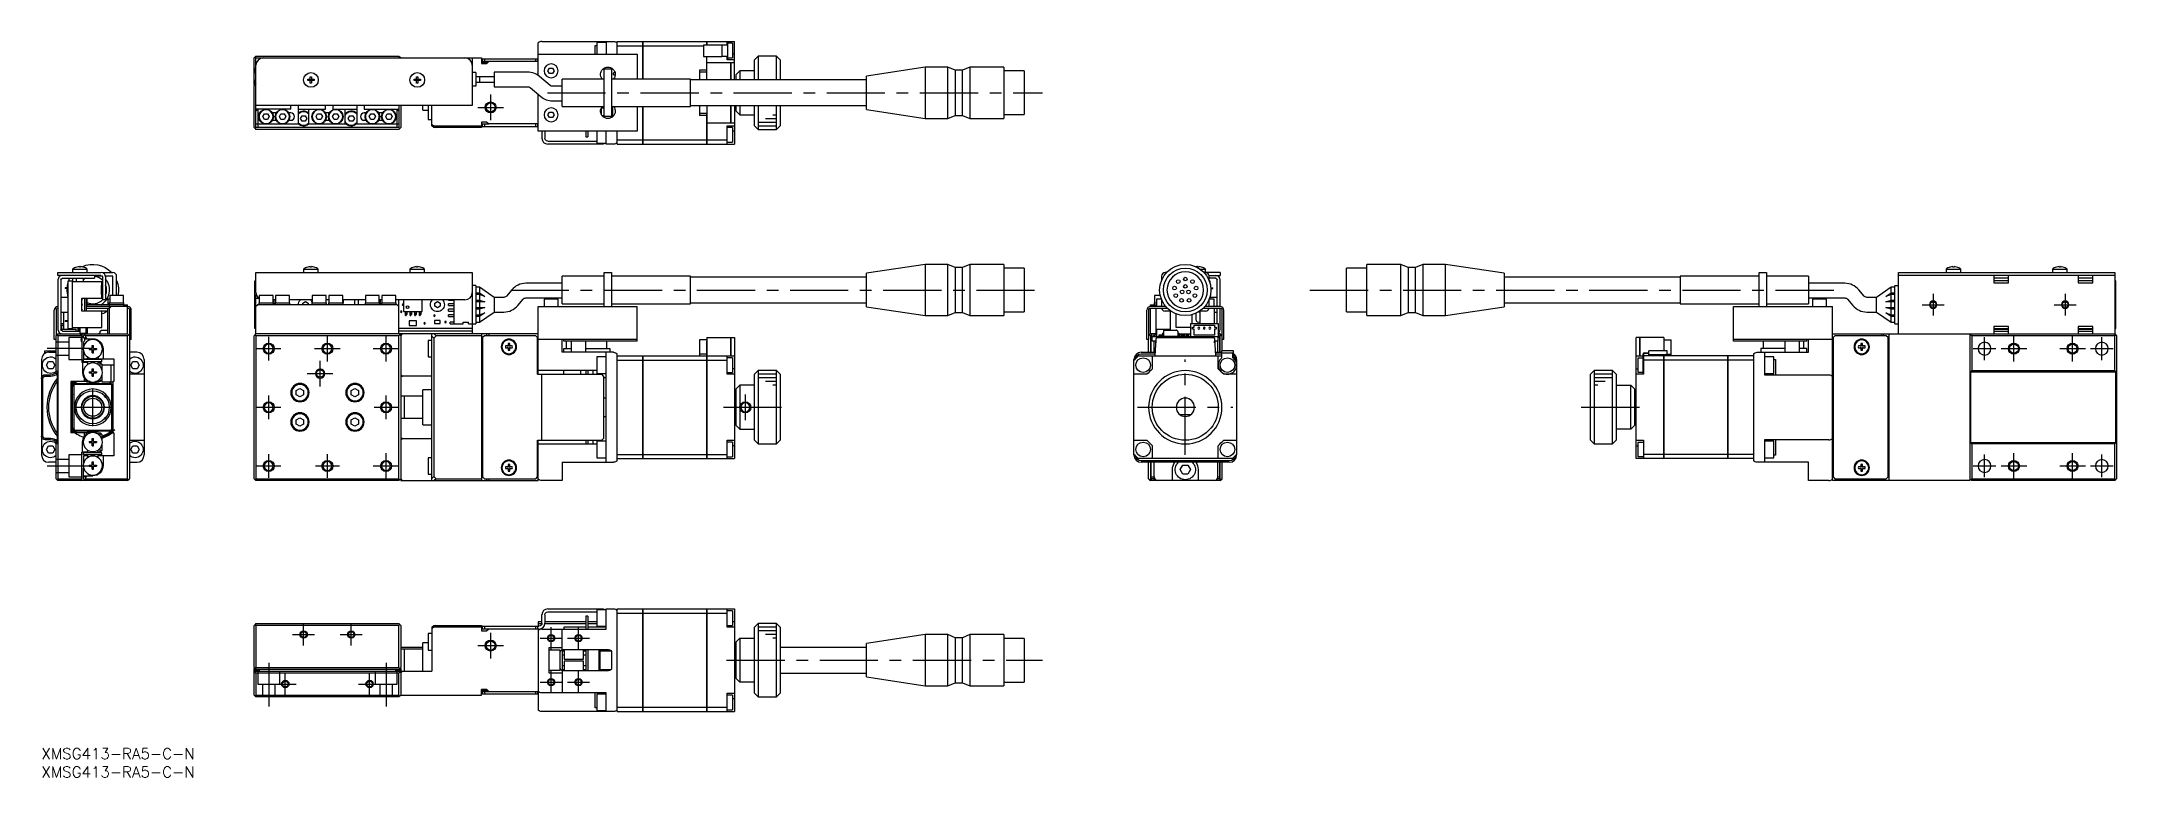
# Model space of a CAD drawing. Extents: x 0 to 566, y -8 to 193.
import ezdxf

# ---------------------------------------------------------------- set-up
doc = ezdxf.new("R2010")
doc.units = 0
doc.header["$LTSCALE"] = 0.5
doc.linetypes.add('CENTER', pattern=[50.8, 31.75, -6.35, 6.35, -6.35])
doc.linetypes.add('DASHED', pattern=[19.05, 12.7, -6.35])
for name, color, linetype in [('MSM_CENTER', 1, 'CENTER'), ('MSM_CONTINUOUS', 7, 'CONTINUOUS'), ('MSM_DASHED', 4, 'DASHED'), ('MSM_NARROW', 5, 'CONTINUOUS'), ('MSM_PART_NUMBER', 7, 'CONTINUOUS')]:
    doc.layers.add(name, color=color, linetype=linetype)
doc.styles.get("Standard").update_dxf_attribs({"font": 'txt.shx', "height": 1, "bigfont": 'bigfont.shx'})

# ---------------------------------------------------------------- blocks, each defined once
blk = doc.blocks.new('*U2')
at = {"layer": 'MSM_PART_NUMBER'}
blk.add_text('XMSG413-RA5-C-N', height=3, dxfattribs=at).set_placement((0, -3))
blk = doc.blocks.new('*U3')
at = {"layer": 'MSM_PART_NUMBER'}
blk.add_text('XMSG413-RA5-C-N', height=3, dxfattribs=at).set_placement((0, -8))

msp = doc.modelspace()

# ---------------------------------------------------------------- linework, layer by layer
at = {"layer": 'MSM_CENTER'}
for p, q in [((122.5, 178.3), (122.5, 171.3)), ((138, 178.8), (273, 178.8)), ((119, 174.8), (126, 174.8)), ((128, 125), (273, 125)), ((346, 125), (491, 125)), ((513, 121), (519, 121)), ((516, 124), (516, 118)), ((549, 121), (555, 121)), ((552, 124), (552, 118)), ((13.39, 109), (1.57, 109)), ((58.75, 109), (65.25, 109)), ((62, 105.75), (62, 112.25)), ((74.5, 109), (81.5, 109)), ((78, 105.5), (78, 112.5)), ((90.5, 109), (97.5, 109)), ((94, 105.5), (94, 112.5)), ((526.9, 109), (533.1, 109)), ((530, 105.9), (530, 112.1)), ((534.5, 109), (541.5, 109)), ((538, 105.5), (538, 112.5)), ((550.5, 109), (557.5, 109)), ((554, 105.5), (554, 112.5)), ((558.9, 109), (565.1, 109)), ((562, 105.9), (562, 112.1)), ((72.5, 102.2), (79.5, 102.2)), ((76, 98.7), (76, 105.7)), ((312, 80), (312, 106)), ((14, 87.85), (14, 98.15)), ((62, 89.75), (62, 96.25)), ((94, 89.75), (94, 96.25)), ((192, 89.5), (192, 96.5)), ((8.85, 93), (19.15, 93)), ((58.75, 93), (65.25, 93)), ((90.75, 93), (97.25, 93)), ((186, 93), (204, 93)), ((299, 93), (325, 93)), ((420, 93), (438, 93)), ((62, 73.75), (62, 80.25)), ((78, 73.75), (78, 80.25)), ((94, 73.5), (94, 80.5)), ((530, 73.9), (530, 80.1)), ((538, 73.5), (538, 80.5)), ((554, 73.5), (554, 80.5)), ((562, 73.9), (562, 80.1)), ((1.57, 77), (13.39, 77)), ((58.75, 77), (65.25, 77)), ((74.75, 77), (81.25, 77)), ((90.5, 77), (97.5, 77)), ((526.9, 77), (533.1, 77)), ((534.5, 77), (541.5, 77)), ((550.5, 77), (557.5, 77)), ((558.9, 77), (565.1, 77)), ((71.5, 28), (71.5, 34)), ((84.5, 28), (84.5, 34)), ((68.5, 31), (74.5, 31)), ((81.5, 31), (87.5, 31)), ((122.5, 31.5), (122.5, 24.5)), ((136, 30), (142, 30)), ((139, 27), (139, 33)), ((143.5, 30), (149.5, 30)), ((146.5, 27), (146.5, 33)), ((62, 23.26), (62, 11.33)), ((94, 23.26), (94, 11.33)), ((119, 28), (126, 28)), ((186.89, 24), (273, 24)), ((63.5, 17.5), (69.5, 17.5)), ((66.5, 14.5), (66.5, 20.5)), ((86.5, 17.5), (92.5, 17.5)), ((89.5, 14.5), (89.5, 20.5)), ((136, 18), (142, 18)), ((139, 15), (139, 21)), ((143.5, 18), (149.5, 18)), ((146.5, 15), (146.5, 21))]:
    msp.add_line(p, q, dxfattribs=at)
at = {"layer": 'MSM_CONTINUOUS'}
for p, q in [((136.5, 192.8), (156, 192.8)), ((151.5, 192.55), (151.5, 189.3)), ((154, 192.55), (151.5, 192.55)), ((154, 192.8), (154, 189.3)), ((157, 192.8), (163.99, 192.8)), ((157, 189.3), (157, 192.8)), ((163.99, 182.55), (163.99, 192.8)), ((164, 192.79), (163.99, 192.79)), ((164, 192.8), (164, 182.55)), ((164, 192.8), (181.49, 192.8)), ((181.49, 191.9), (181.49, 192.8)), ((181.5, 192.79), (181.49, 192.79)), ((181.5, 192.8), (189, 192.8)), ((181.5, 192.8), (181.5, 191.9)), ((187, 191.8), (187, 192.8)), ((187.1, 192.8), (187.1, 187.8)), ((189, 182.3), (189, 192.8)), ((58.25, 188.55), (58, 188.3)), ((58, 181.1), (58, 188.3)), ((58.5, 188.8), (58.25, 188.55)), ((58.5, 188.3), (58.25, 188.55)), ((58.5, 188.8), (97.5, 188.8)), ((58.5, 169.3), (58.5, 188.3)), ((58.5, 188.3), (120, 188.3)), ((97.75, 188.55), (97.5, 188.8)), ((97.75, 188.55), (97.5, 188.3)), ((98, 188.3), (97.75, 188.55)), ((117.5, 188.3), (117.5, 175.3)), ((120, 188.3), (120, 186.8)), ((121.75, 187.05), (120, 187.05)), ((120, 186.8), (121.5, 186.8)), ((120.3, 187.3), (120.3, 188.1)), ((120.3, 188.1), (135.3, 188.1)), ((135.5, 187.3), (120.3, 187.3)), ((120.8, 188.1), (120.8, 187.3)), ((122, 187.3), (121.5, 186.8)), ((134.8, 187.3), (134.8, 188.1)), ((135.3, 188.1), (135.3, 187.3)), ((135.5, 183.54), (135.5, 192.42)), ((135.5, 189.3), (162.5, 189.3)), ((151, 191.75), (151.5, 191.75)), ((151, 189.3), (151, 191.75)), ((157, 191.65), (163.99, 191.65)), ((162.5, 189.3), (162.5, 182.55)), ((164, 191.64), (163.99, 191.64)), ((164, 191.65), (180.6, 191.65)), ((180.6, 191.9), (185.6, 191.9)), ((180.6, 191.9), (180.6, 188.7)), ((180.6, 188.7), (185.6, 188.7)), ((181.49, 184.45), (181.49, 188.7)), ((181.5, 182.3), (181.5, 188.7)), ((181.5, 187.05), (187.99, 187.05)), ((185.6, 191.9), (185.6, 188.7)), ((187.1, 191.8), (185.6, 191.8)), ((185.6, 188.8), (187.1, 188.8)), ((187, 187.8), (187, 188.8)), ((189, 187.8), (187, 187.8)), ((188.5, 192.3), (187.1, 192.3)), ((187.1, 188.3), (188.5, 188.3)), ((187.99, 182.3), (187.99, 187.05)), ((188, 187.04), (187.99, 187.04)), ((188, 187.05), (188, 182.3)), ((188, 187.05), (188.8, 187.05)), ((188.5, 192.3), (188.5, 188.3)), ((189, 189.3), (188.5, 189.3)), ((188.8, 187.03), (188.8, 187.05)), ((189, 187.03), (188.8, 187.03)), ((195.5, 188.8), (194.5, 187.8)), ((194.5, 182.3), (194.5, 187.8)), ((195.5, 188.8), (195.5, 182.3)), ((200.5, 188.8), (195.5, 188.8)), ((200.5, 182.3), (200.5, 188.8)), ((201.5, 187.8), (200.5, 188.8)), ((201.5, 187.8), (201.5, 182.3)), ((58, 181.8), (58.5, 182.3)), ((58.5, 181.8), (58, 181.8)), ((58, 181.6), (58.5, 181.6)), ((58.5, 181.3), (58, 180.8)), ((58.2, 185.5), (58.5, 185.5)), ((58.2, 185.5), (58.2, 184.3)), ((58.2, 184.3), (58.5, 184.3)), ((58.5, 181.4), (58.4, 181.4)), ((72.61, 182.12), (72.61, 182.48)), ((72.61, 182.48), (73.32, 182.48)), ((73.32, 182.12), (72.61, 182.12)), ((73.32, 183.19), (73.68, 183.19)), ((73.32, 182.48), (73.32, 183.19)), ((73.33, 182.47), (73.32, 182.48)), ((73.33, 182.13), (73.32, 182.12)), ((73.32, 181.41), (73.32, 182.12)), ((73.68, 181.41), (73.32, 181.41)), ((73.33, 182.47), (73.67, 182.47)), ((73.33, 182.13), (73.33, 182.47)), ((73.67, 182.13), (73.33, 182.13)), ((73.67, 182.47), (73.68, 182.48)), ((73.67, 182.47), (73.67, 182.13)), ((73.67, 182.13), (73.68, 182.12)), ((73.68, 183.19), (73.68, 182.48)), ((73.68, 182.48), (74.39, 182.48)), ((73.68, 182.12), (73.68, 181.41)), ((74.39, 182.12), (73.68, 182.12)), ((74.39, 182.48), (74.39, 182.12)), ((101.61, 182.12), (101.61, 182.48)), ((101.61, 182.48), (102.32, 182.48)), ((102.32, 182.12), (101.61, 182.12)), ((102.32, 183.19), (102.68, 183.19)), ((102.32, 182.48), (102.32, 183.19)), ((102.33, 182.47), (102.32, 182.48)), ((102.33, 182.13), (102.32, 182.12)), ((102.32, 181.41), (102.32, 182.12)), ((102.68, 181.41), (102.32, 181.41)), ((102.33, 182.47), (102.67, 182.47)), ((102.33, 182.13), (102.33, 182.47)), ((102.67, 182.13), (102.33, 182.13)), ((102.67, 182.47), (102.68, 182.48)), ((102.67, 182.47), (102.67, 182.13)), ((102.67, 182.13), (102.68, 182.12)), ((102.68, 183.19), (102.68, 182.48)), ((102.68, 182.48), (103.39, 182.48)), ((103.39, 182.12), (102.68, 182.12)), ((102.68, 182.12), (102.68, 181.41)), ((103.39, 182.48), (103.39, 182.12)), ((118.5, 184.3), (117.5, 184.3)), ((118.5, 184.3), (118.5, 180.6)), ((123.5, 183.2), (118.5, 183.2)), ((118.5, 181.7), (123.5, 181.7)), ((119.5, 183.2), (119.5, 181.7)), ((132.62, 184.45), (123.5, 184.45)), ((123.5, 184.45), (123.5, 180.45)), ((138.76, 180.83), (135.84, 183.28)), ((138.13, 184.8), (138.57, 185.55)), ((138.57, 184.05), (138.13, 184.8)), ((138.57, 185.55), (139.43, 185.55)), ((139.43, 184.05), (138.57, 184.05)), ((139.43, 185.55), (139.87, 184.8)), ((139.87, 184.8), (139.43, 184.05)), ((153.5, 182.55), (142, 182.55)), ((142, 175.05), (142, 182.55)), ((153.5, 172.3), (153.5, 185.3)), ((153.5, 185.3), (155.5, 185.3)), ((155.5, 185.3), (155.5, 172.3)), ((177, 182.55), (155.5, 182.55)), ((156, 183.73), (156, 184.23)), ((156.45, 184.23), (156, 184.23)), ((156, 183.73), (156.5, 183.73)), ((156, 182.55), (156, 182.73)), ((156.19, 182.73), (156, 182.73)), ((177, 175.05), (177, 182.55)), ((225, 182.3), (177, 182.3)), ((179.5, 184.95), (179.5, 182.3)), ((181.49, 184.95), (179.5, 184.95)), ((181.5, 184.45), (179.5, 184.45)), ((189.5, 183.8), (190.5, 184.8)), ((189.5, 182.3), (189.5, 183.8)), ((190.5, 184.8), (190.5, 182.3)), ((194.5, 184.8), (190.5, 184.8)), ((241, 185.8), (225, 183.37)), ((225, 174.23), (225, 183.37)), ((247.2, 185.8), (241, 185.8)), ((241, 185.8), (241, 171.8)), ((249.2, 184.95), (247.2, 185.8)), ((247.2, 171.8), (247.2, 185.8)), ((251.2, 184.95), (249.2, 184.95)), ((249.2, 184.95), (249.2, 172.65)), ((253.2, 185.8), (251.2, 184.95)), ((251.2, 172.65), (251.2, 184.95)), ((262.5, 185.8), (253.2, 185.8)), ((253.2, 185.8), (253.2, 171.8)), ((262.5, 185.8), (262.5, 171.8)), ((268, 184.75), (262.5, 184.75)), ((268, 184.75), (268, 172.85)), ((58.1, 181), (58, 181.1)), ((58, 169.3), (58, 180.8)), ((58.1, 180.9), (58.1, 181.1)), ((58.5, 180.8), (58.25, 181.05)), ((118.5, 180.6), (117.5, 180.6)), ((123.5, 180.45), (132.62, 180.45)), ((133.26, 180.22), (136.19, 177.76)), ((135.5, 168.3), (135.5, 178.34)), ((142, 180.59), (139.4, 180.59)), ((139.4, 176.59), (142, 176.59)), ((117.5, 175.3), (58.5, 175.3)), ((58.5, 173.8), (59, 174.3)), ((68, 174.3), (58.5, 174.3)), ((58.5, 170.3), (70.18, 170.3)), ((59, 174.3), (59, 169.3)), ((60.38, 172.3), (60.82, 173.05)), ((60.82, 171.55), (60.38, 172.3)), ((60.82, 173.05), (61.68, 173.05)), ((61.68, 171.55), (60.82, 171.55)), ((61.68, 173.05), (62.12, 172.3)), ((62.12, 172.3), (61.68, 171.55)), ((64.02, 173.3), (62.98, 173.3)), ((62.98, 171.3), (64.02, 171.3)), ((64.88, 172.3), (65.32, 173.05)), ((65.32, 171.55), (64.88, 172.3)), ((65.32, 173.05), (66.18, 173.05)), ((66.18, 171.55), (65.32, 171.55)), ((66.18, 173.05), (66.62, 172.3)), ((66.62, 172.3), (66.18, 171.55)), ((68, 173.3), (67.48, 173.3)), ((67.48, 171.3), (68, 171.3)), ((68, 174.3), (68, 175.3)), ((70, 175.3), (70, 170.3)), ((70, 174.3), (77.5, 174.3)), ((70.63, 171.8), (71.07, 172.55)), ((71.07, 171.05), (70.63, 171.8)), ((71.07, 172.55), (71.93, 172.55)), ((71.93, 171.05), (71.07, 171.05)), ((71.93, 172.55), (72.37, 171.8)), ((72.37, 171.8), (71.93, 171.05)), ((72.8, 174.3), (72.8, 170.3)), ((72.8, 170.3), (83.18, 170.3)), ((74.88, 172.3), (75.32, 173.05)), ((75.32, 171.55), (74.88, 172.3)), ((75.32, 173.05), (76.18, 173.05)), ((76.18, 171.55), (75.32, 171.55)), ((76.18, 173.05), (76.62, 172.3)), ((76.62, 172.3), (76.18, 171.55)), ((78.52, 173.3), (77.48, 173.3)), ((77.48, 171.3), (78.52, 171.3)), ((77.5, 174.3), (77.5, 175.3)), ((79.38, 172.3), (79.82, 173.05)), ((79.82, 171.55), (79.38, 172.3)), ((79.5, 175.3), (79.5, 174.3)), ((79.5, 174.3), (86, 174.3)), ((79.82, 173.05), (80.68, 173.05)), ((80.68, 171.55), (79.82, 171.55)), ((80.68, 173.05), (81.12, 172.3)), ((81.12, 172.3), (80.68, 171.55)), ((82.8, 170.3), (82.8, 174.3)), ((83.63, 171.8), (84.07, 172.55)), ((84.07, 171.05), (83.63, 171.8)), ((84.07, 172.55), (84.93, 172.55)), ((84.93, 171.05), (84.07, 171.05)), ((84.93, 172.55), (85.37, 171.8)), ((85.37, 171.8), (84.93, 171.05)), ((85.82, 170.3), (97.5, 170.3)), ((86, 175.3), (86, 170.3)), ((88, 175.3), (88, 174.3)), ((88, 174.3), (97.5, 174.3)), ((88.52, 173.3), (88, 173.3)), ((88, 171.3), (88.52, 171.3)), ((89.38, 172.3), (89.82, 173.05)), ((89.82, 171.55), (89.38, 172.3)), ((89.82, 173.05), (90.68, 173.05)), ((90.68, 171.55), (89.82, 171.55)), ((90.68, 173.05), (91.12, 172.3)), ((91.12, 172.3), (90.68, 171.55)), ((93.02, 173.3), (91.98, 173.3)), ((91.98, 171.3), (93.02, 171.3)), ((93.88, 172.3), (94.32, 173.05)), ((94.32, 171.55), (93.88, 172.3)), ((94.32, 173.05), (95.18, 173.05)), ((95.18, 171.55), (94.32, 171.55)), ((95.18, 173.05), (95.62, 172.3)), ((95.62, 172.3), (95.18, 171.55)), ((97, 169.3), (97, 174.3)), ((97, 174.3), (97.5, 173.8)), ((97.5, 175.3), (97.5, 169.3)), ((98, 175.3), (98, 169.3)), ((104, 174.05), (104, 175.3)), ((104, 174.05), (105.5, 174.05)), ((105.5, 175.3), (105.5, 171.55)), ((105.5, 171.55), (106.5, 171.55)), ((106.5, 169.8), (106.5, 175.3)), ((106.5, 170.11), (107.11, 169.8)), ((121.5, 170.8), (120, 170.8)), ((120, 170.8), (120, 169.3)), ((120.3, 169.5), (120.3, 170.3)), ((120.3, 170.3), (122, 170.3)), ((120.8, 170.3), (120.8, 169.5)), ((121.5, 170.8), (122, 170.3)), ((135.5, 170.3), (122, 170.3)), ((134.8, 169.5), (134.8, 170.3)), ((135.3, 170.3), (135.3, 169.5)), ((138.13, 172.8), (138.57, 173.55)), ((138.57, 172.05), (138.13, 172.8)), ((138.57, 173.55), (139.43, 173.55)), ((139.43, 172.05), (138.57, 172.05)), ((139.43, 173.55), (139.87, 172.8)), ((139.87, 172.8), (139.43, 172.05)), ((142, 175.05), (153.5, 175.05)), ((152.67, 174.58), (152.67, 173)), ((153.5, 174.58), (152.67, 174.58)), ((152.92, 172.58), (153.5, 172.58)), ((155.5, 172.3), (153.5, 172.3)), ((155.5, 175.05), (177, 175.05)), ((155.82, 174.58), (155.5, 174.58)), ((155.5, 172.58), (155.82, 172.58)), ((155.82, 172.58), (155.82, 174.58)), ((162.5, 175.05), (162.5, 168.3)), ((163.99, 164.8), (163.99, 175.05)), ((164, 175.05), (164, 164.8)), ((177, 175.3), (225, 175.3)), ((179.5, 175.3), (179.5, 172.65)), ((181.5, 173.15), (179.5, 173.15)), ((181.49, 172.65), (179.5, 172.65)), ((181.49, 164.8), (181.49, 173.15)), ((181.5, 175.3), (181.5, 164.8)), ((187.99, 170.55), (181.5, 170.55)), ((187.99, 170.55), (187.99, 175.3)), ((188, 170.56), (187.99, 170.56)), ((188, 175.3), (188, 170.55)), ((188.8, 170.55), (188, 170.55)), ((188.8, 170.57), (189, 170.57)), ((188.8, 170.55), (188.8, 170.57)), ((189, 175.3), (189, 164.8)), ((189.5, 173.8), (189.5, 175.3)), ((190.5, 172.8), (189.5, 173.8)), ((190.5, 175.3), (190.5, 172.8)), ((190.5, 172.8), (194.5, 172.8)), ((194.5, 169.8), (194.5, 175.3)), ((195.5, 175.3), (195.5, 168.8)), ((200.5, 168.8), (200.5, 175.3)), ((201.5, 175.3), (201.5, 169.8)), ((225, 174.23), (241, 171.8)), ((241, 171.8), (247.2, 171.8)), ((247.2, 171.8), (249.2, 172.65)), ((249.2, 172.65), (251.2, 172.65)), ((251.2, 172.65), (253.2, 171.8)), ((253.2, 171.8), (262.5, 171.8)), ((262.5, 172.85), (268, 172.85)), ((58, 169.3), (58.25, 169.05)), ((58.25, 169.05), (58.5, 169.3)), ((58.25, 169.05), (58.5, 168.8)), ((97.5, 169.3), (58.5, 169.3)), ((97.5, 168.8), (58.5, 168.8)), ((97.5, 169.3), (97.75, 169.05)), ((97.5, 168.8), (97.75, 169.05)), ((97.75, 169.05), (98, 169.3)), ((107, 169.3), (106.5, 169.8)), ((120, 169.3), (107, 169.3)), ((107.11, 169.8), (120, 169.8)), ((107.11, 169.8), (107.61, 169.3)), ((135.5, 169.5), (120.3, 169.5)), ((162.5, 168.3), (135.5, 168.3)), ((136.5, 168.3), (136.5, 166.4)), ((137.3, 168.3), (137.3, 166.4)), ((138.1, 165.6), (151.5, 165.6)), ((153.3, 164.8), (138.1, 164.8)), ((148.5, 168.3), (148.5, 166.8)), ((148.5, 166.8), (149, 166.8)), ((149, 168.3), (149, 166.8)), ((151.5, 168.3), (151.5, 165.05)), ((151.5, 165.05), (154, 165.05)), ((152.8, 164.8), (152.8, 165.05)), ((153.3, 165.05), (153.3, 164.8)), ((154, 164.8), (154, 168.3)), ((156, 164.8), (154, 164.8)), ((157, 164.8), (157, 168.3)), ((157, 165.95), (163.99, 165.95)), ((157, 164.8), (163.99, 164.8)), ((164, 165.96), (163.99, 165.96)), ((164, 164.81), (163.99, 164.81)), ((164, 165.95), (181.49, 165.95)), ((164, 164.8), (181.49, 164.8)), ((181.5, 165.96), (181.49, 165.96)), ((181.5, 164.81), (181.49, 164.81)), ((181.5, 165.95), (187, 165.95)), ((181.5, 164.8), (189, 164.8)), ((187, 169.8), (189, 169.8)), ((187, 164.8), (187, 169.8)), ((188.5, 169.3), (187, 169.3)), ((187, 165.3), (188.5, 165.3)), ((188.5, 169.3), (188.5, 165.3)), ((189, 168.3), (188.5, 168.3)), ((194.5, 169.8), (195.5, 168.8)), ((195.5, 168.8), (200.5, 168.8)), ((200.5, 168.8), (201.5, 169.8)), ((8.5, 130.7), (8.5, 129.8)), ((8.5, 130.7), (12.5, 130.7)), ((9.61, 131.27), (9.61, 131.27)), ((10.32, 131.27), (10.32, 131.39)), ((10.68, 131.27), (10.32, 131.27)), ((10.68, 131.39), (10.68, 131.27)), ((11.39, 131.27), (11.39, 131.27)), ((12.5, 129.8), (12.5, 130.7)), ((71.5, 130.7), (75.5, 130.7)), ((71.5, 130.7), (71.5, 129.8)), ((72.61, 131.27), (72.61, 131.27)), ((73.32, 131.27), (73.32, 131.39)), ((73.68, 131.27), (73.32, 131.27)), ((73.68, 131.39), (73.68, 131.27)), ((74.39, 131.27), (74.39, 131.27)), ((75.5, 129.8), (75.5, 130.7)), ((100.5, 130.7), (104.5, 130.7)), ((100.5, 130.7), (100.5, 129.8)), ((101.61, 131.27), (101.61, 131.27)), ((102.32, 131.27), (102.32, 131.39)), ((102.68, 131.27), (102.32, 131.27)), ((102.68, 131.39), (102.68, 131.27)), ((103.39, 131.27), (103.39, 131.27)), ((104.5, 129.8), (104.5, 130.7)), ((241, 132), (225, 129.57)), ((241, 132), (241, 118)), ((247.2, 132), (241, 132)), ((247.2, 118), (247.2, 132)), ((249.2, 131.15), (247.2, 132)), ((249.2, 131.15), (249.2, 118.85)), ((251.2, 131.15), (249.2, 131.15)), ((253.2, 132), (251.2, 131.15)), ((251.2, 118.85), (251.2, 131.15)), ((253.2, 132), (253.2, 118)), ((262.5, 132), (253.2, 132)), ((262.5, 132), (262.5, 118)), ((268, 130.95), (262.5, 130.95)), ((268, 130.95), (268, 119.05)), ((315.32, 131.27), (315.32, 131.39)), ((315.68, 131.27), (315.32, 131.27)), ((315.68, 131.39), (315.68, 131.27)), ((316.07, 130.7), (317.5, 130.7)), ((316.39, 131.27), (316.39, 131.27)), ((317.5, 129.8), (317.5, 130.7)), ((361.5, 130.95), (356, 130.95)), ((356, 119.05), (356, 130.95)), ((370.8, 132), (361.5, 132)), ((361.5, 118), (361.5, 132)), ((372.8, 131.15), (370.8, 132)), ((370.8, 118), (370.8, 132)), ((374.8, 131.15), (372.8, 131.15)), ((372.8, 131.15), (372.8, 118.85)), ((376.8, 132), (374.8, 131.15)), ((374.8, 118.85), (374.8, 131.15)), ((383, 132), (376.8, 132)), ((376.8, 132), (376.8, 118)), ((399, 129.57), (383, 132)), ((383, 118), (383, 132)), ((519.5, 130.7), (519.5, 129.8)), ((519.5, 130.7), (523.5, 130.7)), ((520.61, 131.27), (520.61, 131.27)), ((521.32, 131.27), (521.32, 131.39)), ((521.68, 131.27), (521.32, 131.27)), ((521.68, 131.39), (521.68, 131.27)), ((522.39, 131.27), (522.39, 131.27)), ((523.5, 129.8), (523.5, 130.7)), ((548.5, 130.7), (548.5, 129.8)), ((548.5, 130.7), (552.5, 130.7)), ((549.61, 131.27), (549.61, 131.27)), ((550.32, 131.27), (550.32, 131.39)), ((550.68, 131.27), (550.32, 131.27)), ((550.68, 131.39), (550.68, 131.27)), ((551.39, 131.27), (551.39, 131.27)), ((552.5, 129.8), (552.5, 130.7)), ((4.5, 129), (4.5, 129.8)), ((4.5, 129.8), (16.3, 129.8)), ((16.2, 129), (4.5, 129)), ((4.5, 127.8), (4.5, 114.2)), ((5.3, 127.8), (5.3, 114.2)), ((5.7, 128.2), (14.5, 128.2)), ((7.3, 125.62), (6.5, 125.62)), ((6.5, 125.62), (6.5, 125.38)), ((7.3, 125.38), (6.5, 125.38)), ((7.3, 114.5), (7.3, 127.5)), ((7.3, 127.5), (8.5, 127.5)), ((7.5, 128.2), (7.5, 127.5)), ((8.5, 128.2), (8.5, 127.5)), ((8.5, 114.5), (8.5, 127.5)), ((16.5, 127.25), (8.5, 127.25)), ((9.5, 128.2), (9.5, 127.3)), ((9.5, 127.3), (9.55, 127.25)), ((9.5, 127.3), (11.5, 127.3)), ((11.45, 127.25), (11.5, 127.3)), ((11.5, 127.3), (11.5, 128.2)), ((14.5, 129), (14.5, 128.2)), ((16.63, 128.75), (14.5, 128.75)), ((16.4, 123.75), (16.4, 126.25)), ((16.5, 126.25), (16.4, 126.25)), ((16.4, 125.45), (16.5, 125.45)), ((16.4, 125.07), (16.5, 125.07)), ((16.4, 124.93), (16.5, 124.93)), ((16.4, 124.55), (16.5, 124.55)), ((16.5, 126.25), (16.5, 127.25)), ((16.5, 124.55), (16.5, 125.45)), ((16.64, 129.75), (19.5, 129.75)), ((16.7, 122.3), (16.7, 128.5)), ((19.5, 128.75), (17.49, 128.75)), ((17.5, 128.6), (17.5, 122.3)), ((19.5, 123.5), (19.5, 128.75)), ((20.5, 123.5), (20.5, 128.75)), ((58.2, 114.5), (58.2, 127.5)), ((58.2, 127.5), (58.5, 127.5)), ((58.5, 124.3), (58.5, 129.8)), ((58.5, 129.8), (117.5, 129.8)), ((117.5, 129.8), (117.5, 113)), ((118.5, 126.25), (117.5, 126.25)), ((118.5, 126.25), (118.5, 115.75)), ((119.5, 125.75), (118.5, 125.75)), ((119.5, 125.75), (119.5, 124.25)), ((123.5, 123), (119.5, 125.75)), ((128.28, 125.04), (126.87, 123.36)), ((142, 126.83), (132.11, 126.83)), ((142, 121.25), (142, 128.75)), ((153.5, 128.75), (142, 128.75)), ((153.5, 120.5), (153.5, 129.75)), ((153.5, 129.75), (155.5, 129.75)), ((155.5, 129.75), (155.5, 120.5)), ((177, 128.75), (155.5, 128.75)), ((177, 121.25), (177, 128.75)), ((225, 128.5), (177, 128.5)), ((225, 120.43), (225, 129.57)), ((305.5, 128.75), (305.5, 127.6)), ((306.86, 129.75), (306.5, 129.75)), ((321.5, 129.8), (317.1, 129.8)), ((317.5, 129.75), (317.14, 129.75)), ((318.47, 129), (321.5, 129)), ((318.5, 127.6), (318.5, 128.75)), ((320.3, 128.2), (318.5, 128.2)), ((318.7, 127.5), (318.54, 127.5)), ((318.7, 127.5), (318.7, 127.03)), ((318.97, 125.62), (319.5, 125.62)), ((318.99, 125.38), (319.5, 125.38)), ((319.5, 125.38), (319.5, 125.62)), ((320.7, 120.5), (320.7, 127.8)), ((321.5, 129.8), (321.5, 129)), ((321.5, 120.5), (321.5, 127.8)), ((399, 129.57), (399, 120.43)), ((447, 128.5), (399, 128.5)), ((468.5, 128.75), (447, 128.75)), ((447, 128.75), (447, 121.25)), ((468.5, 120.5), (468.5, 129.75)), ((468.5, 129.75), (470.5, 129.75)), ((470.5, 129.75), (470.5, 120.5)), ((482, 128.75), (470.5, 128.75)), ((482, 128.75), (482, 121.25)), ((491.89, 126.83), (482, 126.83)), ((497.13, 123.36), (495.72, 125.04)), ((504.5, 125.75), (500.5, 123)), ((505.5, 125.75), (504.5, 125.75)), ((504.5, 124.25), (504.5, 125.75)), ((505.5, 126.25), (506.5, 126.25)), ((505.5, 115.75), (505.5, 126.25)), ((506.5, 129.8), (565.5, 129.8)), ((506.5, 113), (506.5, 129.8)), ((565.5, 129), (506.5, 129)), ((532.5, 129), (532.5, 127)), ((536.5, 128.2), (532.5, 128.2)), ((536.5, 127.5), (532.5, 127.5)), ((532.5, 127), (536.5, 127)), ((536.5, 127), (536.5, 129)), ((555.5, 129), (555.5, 127)), ((559.5, 128.2), (555.5, 128.2)), ((559.5, 127.5), (555.5, 127.5)), ((555.5, 127), (559.5, 127)), ((559.5, 127), (559.5, 129)), ((565.5, 129.8), (565.5, 113)), ((565.8, 127.5), (565.5, 127.5)), ((565.8, 114.5), (565.8, 127.5)), ((3.5, 111.5), (3.5, 119.5)), ((4, 119.8), (4, 112.5)), ((4.5, 120), (4.2, 120)), ((7.3, 123), (5.3, 123)), ((5.3, 119), (7.3, 119)), ((6, 119), (6, 114.3)), ((11, 122.75), (16.5, 122.75)), ((11, 119.25), (11, 122.75)), ((18, 119.25), (11, 119.25)), ((11.7, 122.75), (11.7, 119.25)), ((12.2, 122.75), (12.2, 119.25)), ((18.5, 120), (12.2, 120)), ((23.5, 120.5), (12.29, 120.5)), ((12.35, 122.75), (12.35, 121)), ((12.5, 120.5), (12.5, 121)), ((22.5, 121), (12.5, 121)), ((16.5, 123.75), (16.4, 123.75)), ((16.5, 122.75), (16.5, 123.75)), ((16.5, 114.75), (16.5, 119.25)), ((17.5, 122.3), (16.7, 122.3)), ((18, 120), (18, 113)), ((18.1, 122.5), (18.1, 121)), ((18.6, 122.5), (18.1, 122.5)), ((18.5, 121.5), (22.5, 121.5)), ((18.5, 121.5), (18.5, 113)), ((18.5, 120), (19, 120.5)), ((18.6, 123.5), (18.6, 121.5)), ((22.4, 123.5), (18.6, 123.5)), ((22.4, 121.5), (22.4, 123.5)), ((22.5, 120.5), (22.5, 121.5)), ((22.5, 121), (23.5, 121)), ((23.5, 113), (23.5, 121)), ((23.8, 120), (23.5, 120)), ((24, 119.8), (24, 112.5)), ((24.5, 111.5), (24.5, 119.5)), ((58.5, 113), (58.5, 123.75)), ((58.58, 123.75), (58.5, 123.75)), ((58.5, 122.75), (59.24, 122.75)), ((59, 121), (58.5, 120.5)), ((97, 121), (59, 121)), ((59.25, 121.5), (63.25, 121.5)), ((59.25, 121.5), (59.25, 121)), ((63.15, 123.5), (59.35, 123.5)), ((59.35, 123.5), (59.35, 121.5)), ((63.15, 121.5), (63.15, 123.5)), ((63.85, 122.3), (63.15, 122.3)), ((63.25, 121), (63.25, 121.5)), ((63.5, 121), (63.5, 122.3)), ((63.75, 121.5), (67.75, 121.5)), ((63.75, 121.5), (63.75, 121)), ((67.65, 123.5), (63.85, 123.5)), ((63.85, 123.5), (63.85, 121.5)), ((67.65, 121.5), (67.65, 123.5)), ((73.85, 122.3), (67.65, 122.3)), ((67.67, 121.5), (67.67, 122.3)), ((67.75, 121), (67.75, 121.5)), ((71.25, 121.43), (72, 121.87)), ((71.25, 121), (71.25, 121.43)), ((72, 121.87), (72.75, 121.43)), ((72.75, 121.43), (72.75, 121)), ((73.75, 121.5), (77.75, 121.5)), ((73.75, 121.5), (73.75, 121)), ((77.65, 123.5), (73.85, 123.5)), ((73.85, 123.5), (73.85, 121.5)), ((77.65, 121.5), (77.65, 123.5)), ((78.35, 122.3), (77.65, 122.3)), ((77.75, 121), (77.75, 121.5)), ((78.25, 121.5), (82.25, 121.5)), ((78.25, 121.5), (78.25, 121)), ((82.15, 123.5), (78.35, 123.5)), ((78.35, 123.5), (78.35, 121.5)), ((82.15, 121.5), (82.15, 123.5)), ((88.35, 122.3), (82.15, 122.3)), ((82.25, 122.3), (82.25, 121.5)), ((82.25, 121), (82.25, 121.5)), ((85.45, 121), (85.45, 122.3)), ((86.37, 122.3), (86.37, 121)), ((88.25, 121.5), (92.25, 121.5)), ((88.25, 121.5), (88.25, 121)), ((92.15, 123.5), (88.35, 123.5)), ((88.35, 123.5), (88.35, 121.5)), ((92.15, 121.5), (92.15, 123.5)), ((92.85, 122.3), (92.15, 122.3)), ((92.25, 121), (92.25, 121.5)), ((92.5, 121), (92.5, 122.3)), ((92.75, 121.5), (96.75, 121.5)), ((92.75, 121.5), (92.75, 121)), ((96.65, 123.5), (92.85, 123.5)), ((92.85, 123.5), (92.85, 121.5)), ((96.65, 121.5), (96.65, 123.5)), ((115.5, 122.3), (96.65, 122.3)), ((96.75, 121), (96.75, 121.5)), ((97.5, 120.5), (97, 121)), ((97.5, 113), (97.5, 122.3)), ((98.86, 119.15), (98.86, 122.3)), ((103.66, 119.05), (98.96, 119.05)), ((99.19, 119.05), (99.19, 118.32)), ((99.62, 119.05), (99.62, 118.32)), ((100.46, 119.05), (100.46, 118.32)), ((100.89, 119.05), (100.89, 118.32)), ((101.73, 119.05), (101.73, 118.32)), ((102.16, 119.05), (102.16, 118.32)), ((103, 119.05), (103, 118.32)), ((103.43, 119.05), (103.43, 118.32)), ((103.76, 122.3), (103.76, 119.15)), ((107.25, 121.43), (108, 121.87)), ((107.25, 120.57), (107.25, 121.43)), ((108, 120.13), (107.25, 120.57)), ((108, 121.87), (108.75, 121.43)), ((108.75, 120.57), (108, 120.13)), ((108.75, 121.43), (108.75, 120.57)), ((111, 122.25), (111, 122.3)), ((111, 122.25), (112.5, 122.25)), ((111, 120.75), (111, 121.25)), ((112.5, 121.25), (111, 121.25)), ((111, 120.75), (112.5, 120.75)), ((111, 119.25), (111, 119.75)), ((112.5, 119.75), (111, 119.75)), ((111, 119.25), (112.5, 119.25)), ((112.5, 122.3), (112.5, 115.75)), ((118.5, 124.25), (119.5, 124.25)), ((119.5, 123.75), (118.5, 123.75)), ((118.5, 122.25), (119.5, 122.25)), ((120.95, 121.75), (118.5, 121.75)), ((118.5, 120.25), (120.95, 120.25)), ((119.5, 119.75), (118.5, 119.75)), ((119.5, 124.25), (120.95, 123.25)), ((119.5, 123.75), (119.5, 122.25)), ((120.95, 123.25), (119.5, 123.75)), ((119.5, 122.25), (120.95, 121.75)), ((119.5, 121.75), (119.5, 120.25)), ((120.95, 120.25), (119.5, 119.75)), ((119.5, 119.75), (119.5, 118.25)), ((119.5, 116.25), (123.5, 119)), ((123.5, 123), (123.5, 119)), ((126.1, 123), (123.5, 123)), ((123.5, 119), (126.1, 119)), ((129.93, 120.79), (131.35, 122.47)), ((132.11, 122.83), (142, 122.83)), ((135.5, 120.5), (162.5, 120.5)), ((135.5, 102), (135.5, 120.5)), ((140.9, 122.5), (137.1, 122.5)), ((137.1, 122.5), (137.1, 120.5)), ((140.9, 120.5), (140.9, 122.5)), ((142, 121.25), (153.5, 121.25)), ((155.5, 121.25), (177, 121.25)), ((162.5, 111), (162.5, 120.5)), ((177, 121.5), (225, 121.5)), ((225, 120.43), (241, 118)), ((262.5, 119.05), (268, 119.05)), ((301.5, 111.5), (301.5, 119.5)), ((302, 119.8), (302, 111.5)), ((307.1, 120), (302.2, 120)), ((302.5, 121), (303.5, 121)), ((302.5, 120.5), (302.5, 121)), ((306.64, 120.5), (302.5, 120.5)), ((302.5, 113), (302.5, 120)), ((303.5, 121.5), (304.1, 121.5)), ((303.5, 121.5), (303.5, 120.5)), ((303.5, 121), (304.1, 121)), ((305.16, 123.5), (303.6, 123.5)), ((303.6, 123.5), (303.6, 121.5)), ((304, 120), (304, 113)), ((305.46, 122.5), (304.1, 122.5)), ((304.1, 122.5), (304.1, 120.5)), ((305.5, 122.4), (305.5, 120.5)), ((306.5, 120.5), (306.5, 120.67)), ((308.01, 119.25), (306.5, 119.25)), ((308, 114.08), (308, 119.25)), ((317.5, 119.25), (315.99, 119.25)), ((316, 119.25), (316, 115.9)), ((321.8, 120), (316.9, 120)), ((321.5, 120.5), (317.36, 120.5)), ((317.5, 120.67), (317.5, 120.5)), ((318.5, 120.5), (318.5, 122.4)), ((319.9, 122.5), (318.54, 122.5)), ((318.7, 122.97), (318.7, 122.5)), ((320.7, 123), (318.71, 123)), ((319.9, 120.5), (319.9, 122.5)), ((320, 115.9), (320, 120)), ((320, 119), (320.7, 119)), ((320.7, 115.9), (320.7, 120)), ((321.5, 114.2), (321.5, 120)), ((322, 119.8), (322, 111.5)), ((322.5, 111.5), (322.5, 119.5)), ((356, 119.05), (361.5, 119.05)), ((383, 118), (399, 120.43)), ((399, 121.5), (447, 121.5)), ((447, 121.25), (468.5, 121.25)), ((461.5, 120.5), (488.5, 120.5)), ((461.5, 111), (461.5, 120.5)), ((470.5, 121.25), (482, 121.25)), ((482, 122.83), (491.89, 122.83)), ((483.1, 122.5), (483.1, 120.5)), ((486.9, 122.5), (483.1, 122.5)), ((486.9, 120.5), (486.9, 122.5)), ((488.5, 73), (488.5, 120.5)), ((492.65, 122.47), (494.07, 120.79)), ((500.5, 123), (497.9, 123)), ((497.9, 119), (500.5, 119)), ((500.5, 119), (500.5, 123)), ((500.5, 119), (504.5, 116.25)), ((503.05, 123.25), (504.5, 124.25)), ((504.5, 123.75), (503.05, 123.25)), ((503.05, 121.75), (504.5, 122.25)), ((505.5, 121.75), (503.05, 121.75)), ((503.05, 120.25), (505.5, 120.25)), ((504.5, 119.75), (503.05, 120.25)), ((504.5, 124.25), (505.5, 124.25)), ((505.5, 123.75), (504.5, 123.75)), ((504.5, 122.25), (504.5, 123.75)), ((504.5, 122.25), (505.5, 122.25)), ((504.5, 120.25), (504.5, 121.75)), ((505.5, 119.75), (504.5, 119.75)), ((504.5, 118.25), (504.5, 119.75)), ((5.3, 115.9), (6, 115.9)), ((5.5, 113.9), (5.44, 113.9)), ((5.5, 114.3), (5.5, 113.85)), ((5.5, 114.3), (9.5, 114.3)), ((5.57, 115.4), (6, 115.4)), ((5.57, 114.3), (5.57, 115.4)), ((5.7, 113.8), (10.5, 113.8)), ((7.3, 116.62), (6.5, 116.62)), ((6.5, 116.62), (6.5, 116.38)), ((7.3, 116.38), (6.5, 116.38)), ((7.3, 114.5), (8.5, 114.5)), ((8.5, 114.75), (16.5, 114.75)), ((9.5, 113.8), (9.5, 114.3)), ((10, 113.8), (10, 114.75)), ((10.07, 114.6), (10.07, 113.8)), ((10.5, 113.8), (10.5, 113)), ((10.57, 113), (10.57, 114.6)), ((12.07, 114.75), (12.07, 113)), ((12.57, 113.9), (12.07, 113.9)), ((12.57, 113.4), (12.07, 113.4)), ((12.57, 113), (12.57, 114.75)), ((16, 113), (16, 113.66)), ((16.03, 113.73), (16.35, 114.05)), ((16.42, 114.08), (18, 114.08)), ((58.5, 114.5), (58.2, 114.5)), ((117.5, 114.5), (97.5, 114.5)), ((117.5, 113.8), (97.5, 113.8)), ((99.62, 118.61), (99.19, 118.61)), ((99.3, 118.25), (99.19, 118.32)), ((99.3, 118), (99.3, 118.25)), ((99.3, 118), (99.5, 118)), ((99.62, 118.32), (99.5, 118.25)), ((99.5, 118.25), (99.5, 118)), ((102.31, 116.55), (100.31, 116.55)), ((100.31, 116.55), (100.31, 115.3)), ((100.31, 115.3), (102.31, 115.3)), ((100.89, 118.61), (100.46, 118.61)), ((100.57, 118.25), (100.46, 118.32)), ((100.57, 118), (100.57, 118.25)), ((100.57, 118), (100.77, 118)), ((100.89, 118.32), (100.77, 118.25)), ((100.77, 118.25), (100.77, 118)), ((102.16, 118.61), (101.73, 118.61)), ((101.84, 118.25), (101.73, 118.32)), ((101.84, 118), (101.84, 118.25)), ((101.84, 118), (102.04, 118)), ((102.16, 118.32), (102.04, 118.25)), ((102.04, 118.25), (102.04, 118)), ((102.31, 115.3), (102.31, 116.55)), ((103.43, 118.61), (103, 118.61)), ((103.11, 118.25), (103, 118.32)), ((103.11, 118), (103.11, 118.25)), ((103.11, 118), (103.31, 118)), ((103.43, 118.32), (103.31, 118.25)), ((103.31, 118.25), (103.31, 118)), ((108.78, 116.64), (107.18, 116.64)), ((107.18, 116.64), (107.18, 115.84)), ((107.18, 115.84), (108.78, 115.84)), ((108.78, 115.84), (108.78, 116.64)), ((111, 117.75), (111, 118.25)), ((112.5, 118.25), (111, 118.25)), ((111, 117.75), (112.5, 117.75)), ((112.5, 116.25), (111.5, 116.25)), ((111.5, 115.75), (111.5, 116.25)), ((111.5, 115.75), (115, 115.75)), ((115, 115.75), (115, 116.25)), ((115, 116.25), (116.5, 116.25)), ((116.5, 115.75), (116.5, 116.25)), ((116.5, 115.75), (118.5, 115.75)), ((118.5, 118.25), (119.5, 118.25)), ((119.5, 117.75), (118.5, 117.75)), ((118.5, 116.25), (119.5, 116.25)), ((119.5, 118.25), (120.95, 118.75)), ((120.95, 118.75), (119.5, 117.75)), ((119.5, 117.75), (119.5, 116.25)), ((241, 118), (247.2, 118)), ((247.2, 118), (249.2, 118.85)), ((249.2, 118.85), (251.2, 118.85)), ((251.2, 118.85), (253.2, 118)), ((253.2, 118), (262.5, 118)), ((307.9, 114.2), (304.1, 114.2)), ((304.1, 114.2), (304.1, 112.2)), ((306.1, 112.4), (306.1, 113.98)), ((306.2, 114.08), (309.58, 114.08)), ((307.9, 114.08), (307.9, 114.2)), ((309.5, 114.75), (309.5, 118.46)), ((313.43, 114.75), (309.5, 114.75)), ((309.65, 114.05), (309.97, 113.73)), ((310, 113.66), (310, 112.4)), ((313.43, 115.9), (320.93, 115.9)), ((313.43, 115.9), (313.43, 112.2)), ((313.8, 118.24), (313.8, 115.9)), ((313.93, 114.35), (313.93, 114.85)), ((313.93, 114.85), (314.43, 114.85)), ((314.43, 114.35), (313.93, 114.35)), ((314.43, 115.4), (319.93, 115.4)), ((314.43, 114.85), (314.43, 115.4)), ((314.43, 112.7), (314.43, 114.35)), ((314.9, 118.63), (314.9, 117)), ((319.93, 115.4), (319.93, 114.85)), ((319.93, 114.85), (320.43, 114.85)), ((319.93, 114.35), (319.93, 112.7)), ((320.43, 114.35), (319.93, 114.35)), ((320.43, 114.85), (320.43, 114.35)), ((320.93, 115.9), (320.93, 112.2)), ((361.5, 118), (370.8, 118)), ((370.8, 118), (372.8, 118.85)), ((372.8, 118.85), (374.8, 118.85)), ((374.8, 118.85), (376.8, 118)), ((376.8, 118), (383, 118)), ((503.05, 118.75), (504.5, 118.25)), ((504.5, 117.75), (503.05, 118.75)), ((504.5, 118.25), (505.5, 118.25)), ((505.5, 117.75), (504.5, 117.75)), ((504.5, 116.25), (504.5, 117.75)), ((504.5, 116.25), (505.5, 116.25)), ((505.5, 115.75), (506.5, 115.75)), ((532.5, 115), (532.5, 113)), ((536.5, 115), (532.5, 115)), ((532.5, 114.5), (536.5, 114.5)), ((532.5, 114.3), (536.5, 114.3)), ((532.5, 113.8), (533.45, 113.8)), ((533.45, 113.8), (535.55, 113.8)), ((535.55, 113.8), (536.5, 113.8)), ((536.5, 113), (536.5, 115)), ((559.5, 115), (555.5, 115)), ((555.5, 115), (555.5, 113)), ((555.5, 114.5), (559.5, 114.5)), ((555.5, 114.3), (559.5, 114.3)), ((555.5, 113.8), (556.45, 113.8)), ((556.45, 113.8), (558.55, 113.8)), ((558.55, 113.8), (559.5, 113.8)), ((559.5, 113), (559.5, 115)), ((565.5, 114.5), (565.8, 114.5)), ((0.9, 107.67), (0.9, 108.4)), ((0.9, 108.4), (4, 108.4)), ((2, 108), (4, 108)), ((4, 111.5), (3.5, 111.5)), ((4, 112.5), (4.5, 113)), ((4, 103), (4, 112.5)), ((4.25, 112.75), (4.5, 112.5)), ((4.5, 113), (23.5, 113)), ((4.5, 112.5), (4.5, 73.5)), ((11, 112.5), (4.5, 112.5)), ((5.07, 113), (5.07, 113.18)), ((5.57, 113), (5.57, 113.01)), ((11, 112.5), (10.5, 113)), ((10.57, 113.2), (12.07, 113.2)), ((11, 113), (11, 105.2)), ((11.5, 112.5), (12, 113)), ((11.5, 112.06), (11.5, 112.5)), ((11.5, 110.74), (11.5, 109.61)), ((11.5, 108.19), (11.5, 106.2)), ((12, 112.2), (11.69, 111.75)), ((11.7, 111.7), (14, 111.7)), ((11.75, 112.75), (12, 112.5)), ((12, 112.5), (12, 112.2)), ((23.5, 112.5), (12, 112.5)), ((12.5, 111.7), (12, 112.2)), ((13, 109.05), (13.8, 109.05)), ((13, 109.05), (13, 108.76)), ((13, 108.76), (13.8, 108.76)), ((13.53, 108.76), (13.53, 109.05)), ((13.86, 109.9), (14.15, 109.9)), ((13.86, 109.11), (13.86, 109.9)), ((14.15, 109.37), (13.86, 109.37)), ((13.86, 107.9), (13.86, 108.69)), ((13.86, 108.43), (14.15, 108.43)), ((13.86, 107.9), (14.15, 107.9)), ((14.15, 109.11), (14.15, 109.9)), ((14.15, 107.9), (14.15, 108.69)), ((14.21, 109.05), (15, 109.05)), ((14.21, 108.76), (15, 108.76)), ((14.47, 108.76), (14.47, 109.05)), ((15, 109.05), (15, 108.76)), ((16, 113.19), (15.89, 113.19)), ((16.8, 108.9), (16.8, 106.2)), ((24, 112.5), (23.5, 113)), ((23.5, 112.5), (23.75, 112.75)), ((23.5, 73.5), (23.5, 112.5)), ((24, 112.5), (24, 73.5)), ((24.5, 111.5), (24, 111.5)), ((26, 108), (24, 108)), ((58, 112.5), (58.25, 112.75)), ((58, 73.5), (58, 112.5)), ((58.25, 112.75), (58.5, 113)), ((58.25, 112.75), (58.5, 112.5)), ((135.5, 113), (58.5, 113)), ((58.5, 112.5), (58.5, 73.5)), ((97.5, 112.5), (58.5, 112.5)), ((97.5, 113), (97.75, 112.75)), ((97.5, 112.5), (97.75, 112.75)), ((97.5, 73.5), (97.5, 112.5)), ((97.75, 112.75), (98, 112.5)), ((98, 112.5), (98.5, 113)), ((98, 113), (98, 73)), ((105.5, 111.25), (105.5, 106.75)), ((106.5, 111.25), (105.5, 111.25)), ((106.5, 73), (106.5, 113)), ((107, 111.89), (106.5, 112.39)), ((107.61, 112.5), (107, 111.89)), ((107, 111.89), (107, 74.11)), ((107.11, 113), (107.61, 112.5)), ((120, 112.5), (107.61, 112.5)), ((120, 113), (120, 73)), ((120.8, 112.5), (120.3, 112)), ((120.3, 112), (120.3, 74)), ((134.8, 112.5), (120.8, 112.5)), ((121.5, 112.5), (121.5, 113)), ((122, 113), (122, 112.5)), ((127.26, 109.74), (126.58, 109.74)), ((126.58, 109.26), (127.26, 109.26)), ((127.26, 110.42), (127.26, 109.74)), ((127.26, 109.26), (127.26, 108.58)), ((127.74, 109.74), (127.74, 110.42)), ((128.42, 109.74), (127.74, 109.74)), ((127.74, 108.58), (127.74, 109.26)), ((127.74, 109.26), (128.42, 109.26)), ((135.3, 112), (134.8, 112.5)), ((135.3, 102), (135.3, 112)), ((162.5, 111.5), (135.5, 111.5)), ((142, 108), (142, 111.5)), ((156, 108), (142, 108)), ((142.5, 111), (142.5, 111.5)), ((162.5, 111), (142.5, 111)), ((142.5, 108), (142.5, 109)), ((142.5, 109), (144.5, 109)), ((143.25, 109), (143.25, 111)), ((144.5, 111), (144.5, 108)), ((148.5, 108), (148.5, 111)), ((148.5, 109), (155, 109)), ((154, 78), (154, 108)), ((154.25, 109), (154.25, 111)), ((155, 109), (155, 108)), ((157, 78.38), (157, 107.62)), ((179.5, 111.4), (179.5, 107)), ((181.5, 111.4), (179.5, 111.4)), ((181.49, 111), (181.5, 111)), ((181.49, 79), (181.49, 111)), ((181.49, 108.4), (181.5, 108.4)), ((181.5, 112), (187.99, 112)), ((181.5, 112), (181.5, 79)), ((187.99, 107), (187.99, 112)), ((188, 111.99), (187.99, 111.99)), ((188, 112), (188, 107)), ((188, 112), (189, 112)), ((189, 112), (189, 79)), ((300, 108), (303.82, 108)), ((300, 107.62), (303.79, 107.62)), ((302, 111.5), (301.5, 111.5)), ((302, 112.5), (302.5, 113)), ((302, 108), (302, 111.5)), ((302.25, 112.75), (302.5, 112.5)), ((304, 113), (302.5, 113)), ((303, 113), (302.5, 112.5)), ((302.5, 112.5), (302.5, 108)), ((302.7, 108), (302.7, 112.5)), ((302.7, 112.5), (303.5, 112.5)), ((303, 112), (302.7, 112)), ((321, 112.2), (303, 112.2)), ((303, 111), (303, 112.2)), ((304.03, 111), (303, 111)), ((303.5, 112.2), (303.5, 113)), ((303.5, 108), (303.5, 111)), ((303.75, 107), (304.08, 111.72)), ((304, 113), (304.1, 113)), ((304, 111), (304, 110.58)), ((304.38, 112), (319.62, 112)), ((304.83, 112.2), (304.83, 112.75)), ((304.83, 112.75), (305.66, 112.75)), ((305.05, 112.2), (305.05, 112.43)), ((305.56, 112.43), (305.05, 112.43)), ((305.3, 112.2), (305.3, 112.43)), ((305.36, 112.2), (305.36, 112.43)), ((305.66, 112.53), (305.66, 112.86)), ((305.78, 112.2), (305.78, 112.28)), ((305.89, 112.86), (305.89, 112.53)), ((305.89, 112.75), (306.1, 112.75)), ((306.1, 113.19), (305.99, 113.19)), ((306.1, 112.96), (305.99, 112.96)), ((309.9, 112.3), (306.2, 112.3)), ((307.78, 112.2), (307.78, 112.3)), ((307.9, 112.2), (307.9, 112.3)), ((308.5, 112.3), (308.5, 112.2)), ((309.31, 112.2), (309.31, 112.3)), ((310.11, 113.19), (310, 113.19)), ((310.11, 112.96), (310, 112.96)), ((310, 112.75), (310.21, 112.75)), ((310, 112.63), (310.21, 112.63)), ((310.21, 112.86), (310.21, 112.53)), ((310.41, 113), (313.43, 113)), ((310.44, 112.53), (310.44, 112.86)), ((310.44, 112.75), (310.5, 112.75)), ((310.44, 112.63), (310.5, 112.63)), ((310.5, 112.44), (310.5, 113)), ((310.5, 112.2), (310.5, 112.2)), ((310.54, 112.43), (311.05, 112.43)), ((310.73, 112.43), (310.73, 112.2)), ((310.8, 112.43), (310.8, 112.2)), ((311, 112.43), (311, 113)), ((311, 112.75), (311.75, 112.75)), ((311, 112.63), (311.75, 112.63)), ((311.05, 112.43), (311.05, 112.2)), ((311.75, 112.2), (311.75, 113)), ((312.25, 112.2), (312.25, 113)), ((312.25, 112.75), (313, 112.75)), ((312.25, 112.63), (313, 112.63)), ((313, 112.2), (313, 113)), ((319.93, 112.7), (314.43, 112.7)), ((319.92, 111.72), (320.25, 107)), ((321, 111), (319.97, 111)), ((320, 110.58), (320, 111)), ((320.18, 108), (321.9, 108)), ((320.21, 107.62), (321.9, 107.62)), ((320.9, 108), (320.9, 111)), ((321.5, 113), (320.93, 113)), ((320.93, 112.5), (321.3, 112.5)), ((321, 111), (321, 112.2)), ((321.3, 112), (321, 112)), ((321.3, 112.5), (321.3, 108)), ((321.5, 108), (321.5, 113)), ((322, 112.5), (321.5, 113)), ((321.5, 112.5), (321.75, 112.75)), ((321.9, 108.4), (321.9, 107.3)), ((325.1, 108.4), (321.9, 108.4)), ((322.5, 111.5), (322, 111.5)), ((322, 111.5), (322, 108.4)), ((322, 106.5), (322, 107.9)), ((322, 107.9), (325, 107.9)), ((325, 106.5), (325, 107.9)), ((325.1, 107.3), (325.1, 108.4)), ((436, 112), (435, 112)), ((435, 79), (435, 112)), ((436, 107), (436, 112)), ((436, 111.99), (436.01, 111.99)), ((436.01, 112), (436.01, 107)), ((442.5, 112), (436.01, 112)), ((436.9, 102), (436.9, 107.6)), ((437, 107.6), (437, 102)), ((437.2, 107.9), (438.4, 107.9)), ((437.2, 107.8), (438.4, 107.8)), ((443.4, 108.4), (438.4, 108.4)), ((438.4, 107.3), (438.4, 108.4)), ((442.5, 112), (442.5, 108.4)), ((442.5, 111.4), (444.5, 111.4)), ((442.5, 111), (442.51, 111)), ((442.51, 111), (442.51, 108.4)), ((443.4, 107.3), (443.4, 108.4)), ((444.5, 107), (444.5, 111.4)), ((488.5, 111.5), (461.5, 111.5)), ((481.5, 111), (461.5, 111)), ((467, 107.62), (467, 78.38)), ((468, 108), (482, 108)), ((475.5, 109), (469, 109)), ((469, 109), (469, 108)), ((469.75, 109), (469.75, 111)), ((470, 108), (470, 101.9)), ((475.5, 111), (475.5, 108)), ((479.5, 108), (479.5, 111)), ((481.5, 109), (479.5, 109)), ((480.75, 109), (480.75, 111)), ((481.5, 111), (481.5, 111.5)), ((481.5, 108), (481.5, 109)), ((482, 108), (482, 111.5)), ((488.5, 113), (565.5, 113)), ((489.2, 112.5), (488.7, 112)), ((488.7, 112), (488.7, 74)), ((503.2, 112.5), (489.2, 112.5)), ((496.26, 109.74), (495.58, 109.74)), ((495.58, 109.26), (496.26, 109.26)), ((496.26, 110.42), (496.26, 109.74)), ((496.26, 109.26), (496.26, 108.58)), ((496.74, 109.74), (496.74, 110.42)), ((497.42, 109.74), (496.74, 109.74)), ((496.74, 108.58), (496.74, 109.26)), ((496.74, 109.26), (497.42, 109.26)), ((502, 112.5), (502, 113)), ((502.5, 112.5), (502.5, 113)), ((503.7, 112), (503.2, 112.5)), ((503.7, 74), (503.7, 112)), ((504, 73), (504, 113)), ((526, 113), (526, 73)), ((526, 112.5), (526.5, 113)), ((526.25, 112.75), (526.5, 112.5)), ((526.5, 112.5), (526.5, 103)), ((565.5, 112.5), (526.5, 112.5)), ((529.8, 110.74), (530.2, 110.74)), ((561.8, 110.74), (562.2, 110.74)), ((565.5, 113), (566, 112.5)), ((565.5, 112.5), (565.75, 112.75)), ((565.5, 103), (565.5, 112.5)), ((566, 112.5), (566, 73.5)), ((0, 106), (0, 80)), ((1, 101.9), (2.5, 101.9)), ((1.35, 104.5), (1.92, 105.5)), ((1.92, 103.5), (1.35, 104.5)), ((1.92, 105.5), (3.08, 105.5)), ((3.08, 103.5), (1.92, 103.5)), ((3.08, 105.5), (3.65, 104.5)), ((3.65, 104.5), (3.08, 103.5)), ((4.35, 102.65), (4, 103)), ((4.35, 83.35), (4.35, 102.65)), ((12.45, 105.2), (11, 105.2)), ((11.2, 105.2), (11.2, 102.5)), ((11.5, 106.2), (12.45, 106.2)), ((11.5, 105.4), (11.5, 106)), ((16.5, 106), (11.5, 106)), ((16.5, 105.4), (11.5, 105.4)), ((12.45, 106.2), (12.6, 106.46)), ((12.45, 105.2), (12.58, 104.98)), ((13, 102.64), (13.8, 102.64)), ((13, 102.64), (13, 102.36)), ((13, 102.36), (13.8, 102.36)), ((13.53, 102.36), (13.53, 102.64)), ((13.86, 103.5), (14.15, 103.5)), ((13.86, 102.71), (13.86, 103.5)), ((14.15, 102.97), (13.86, 102.97)), ((13.86, 101.5), (13.86, 102.29)), ((13.86, 102.03), (14.15, 102.03)), ((14.15, 102.71), (14.15, 103.5)), ((14.15, 101.5), (14.15, 102.29)), ((14.21, 102.64), (15, 102.64)), ((14.21, 102.36), (15, 102.36)), ((14.47, 102.36), (14.47, 102.64)), ((15, 102.64), (15, 102.36)), ((15.38, 104.9), (15.55, 105.2)), ((15.4, 106.46), (15.55, 106.2)), ((15.55, 106.2), (19.7, 106.2)), ((15.55, 105.2), (16, 105.2)), ((16, 104.16), (16, 105.2)), ((16, 105.2), (16.5, 104.7)), ((16.5, 105.4), (16.5, 106)), ((16.5, 104.7), (16.5, 103.21)), ((19.7, 104.45), (16.5, 104.45)), ((19, 99.95), (19, 104.45)), ((19.7, 106.2), (19.7, 100)), ((28, 102), (24, 102)), ((24.35, 104.5), (24.92, 105.5)), ((24.92, 103.5), (24.35, 104.5)), ((24.92, 105.5), (26.08, 105.5)), ((26.08, 103.5), (24.92, 103.5)), ((26.08, 105.5), (26.65, 104.5)), ((26.65, 104.5), (26.08, 103.5)), ((28, 106), (28, 102)), ((28, 102), (28, 84)), ((98.5, 101.49), (98, 101.99)), ((105.5, 106.75), (106.5, 106.75)), ((120.3, 103), (120, 103)), ((151.5, 103), (135.3, 103)), ((135.3, 102), (152.8, 102)), ((136.5, 84), (136.5, 102)), ((142.5, 102), (142.5, 103)), ((147, 103), (147, 102)), ((148.5, 103), (148.5, 102)), ((149, 103), (149, 102)), ((150.5, 102), (150.5, 103)), ((151.5, 106.75), (151.5, 102.25)), ((154, 106.75), (151.5, 106.75)), ((151.5, 102.25), (154, 102.25)), ((153.3, 101.5), (152.8, 102)), ((157, 107), (163.99, 107)), ((157, 105.85), (163.99, 105.85)), ((163.99, 79), (163.99, 107)), ((164, 106.99), (163.99, 106.99)), ((164, 105.84), (163.99, 105.84)), ((164, 107), (181.49, 107)), ((164, 107), (164, 79)), ((164, 105.85), (181.49, 105.85)), ((181.49, 107.5), (179.5, 107.5)), ((181.49, 107.3), (181.5, 107.3)), ((181.5, 106.99), (181.49, 106.99)), ((181.5, 105.84), (181.49, 105.84)), ((181.5, 107), (189, 107)), ((181.5, 105.85), (187, 105.85)), ((187, 102), (187, 107)), ((188.5, 106.5), (187, 106.5)), ((187, 102.5), (188.5, 102.5)), ((189, 102), (187, 102)), ((188.5, 106.5), (188.5, 102.5)), ((189, 103.5), (188.5, 103.5)), ((195.5, 103), (194.5, 102)), ((194.5, 84), (194.5, 102)), ((195.5, 103), (195.5, 83)), ((200.5, 103), (195.5, 103)), ((200.5, 83), (200.5, 103)), ((201.5, 102), (200.5, 103)), ((201.5, 102), (201.5, 84)), ((298, 80), (298, 106)), ((301.5, 102), (298, 102)), ((299.15, 107), (322, 107)), ((303, 107), (303, 103.5)), ((321, 103.5), (321, 107)), ((321.9, 107.3), (322, 107.3)), ((326, 102), (322.5, 102)), ((325, 107.3), (325.1, 107.3)), ((326, 106), (326, 80)), ((423.5, 103), (422.5, 102)), ((422.5, 84), (422.5, 102)), ((428.5, 103), (423.5, 103)), ((423.5, 103), (423.5, 83)), ((429.5, 102), (428.5, 103)), ((428.5, 83), (428.5, 103)), ((429.5, 102), (429.5, 84)), ((435, 107), (436.9, 107)), ((435, 103.5), (435.5, 103.5)), ((437, 102), (435, 102)), ((435.5, 102.5), (435.5, 106.5)), ((435.5, 106.5), (437, 106.5)), ((436.9, 102.5), (435.5, 102.5)), ((442.5, 107), (437, 107)), ((442.5, 105.85), (437, 105.85)), ((443.4, 107.3), (438.4, 107.3)), ((442.5, 79), (442.5, 107.3)), ((442.5, 106.99), (442.51, 106.99)), ((442.5, 105.84), (442.51, 105.84)), ((442.51, 107.3), (442.51, 79)), ((460, 107), (442.51, 107)), ((460, 105.85), (442.51, 105.85)), ((443.4, 107.5), (444.5, 107.5)), ((460, 79), (460, 107)), ((460, 106.99), (460.01, 106.99)), ((460, 105.84), (460.01, 105.84)), ((460.01, 107), (460.01, 79)), ((467, 107), (460.01, 107)), ((467, 105.85), (460.01, 105.85)), ((472.5, 106.75), (470, 106.75)), ((470, 102.25), (472.5, 102.25)), ((470, 101.9), (487.5, 101.9)), ((472.5, 102.25), (472.5, 106.75)), ((472.5, 106.08), (473, 106.08)), ((473, 106.08), (473, 101.9)), ((488.7, 107.5), (488.5, 107.5)), ((488.7, 103), (488.5, 103)), ((488.7, 102), (488.5, 102)), ((503.7, 107.5), (504, 107.5)), ((504, 106.75), (503.7, 106.75)), ((526.5, 103), (526.15, 102.65)), ((526.15, 102.65), (526.15, 83.35)), ((526.15, 102.65), (565.85, 102.65)), ((526.5, 103), (565.5, 103)), ((565.85, 102.65), (565.5, 103)), ((565.85, 83.35), (565.85, 102.65)), ((0.38, 85.23), (0.38, 100.77)), ((1.13, 101.52), (2.5, 101.52)), ((13.29, 100), (8, 100)), ((8, 100), (8, 86)), ((8.5, 98.7), (8.8, 99)), ((8.5, 87.3), (8.5, 98.7)), ((9, 99.2), (8.8, 99)), ((8.8, 99), (8.8, 87)), ((9, 99.2), (9.3, 99.5)), ((19, 99.2), (9, 99.2)), ((9.3, 99.5), (18.7, 99.5)), ((11.7, 100), (11.7, 100.9)), ((12.2, 100.36), (12.2, 100)), ((13.86, 101.5), (14.15, 101.5)), ((16, 100), (14.71, 100)), ((16, 100), (16, 100.84)), ((16.5, 100.5), (16, 100)), ((16.5, 101.79), (16.5, 99.95)), ((16.5, 99.95), (19.5, 99.95)), ((18.7, 99.5), (19, 99.2)), ((19.2, 99), (19, 99.2)), ((19.2, 87), (19.2, 99)), ((19.2, 99), (19.5, 98.7)), ((19.5, 100), (19.5, 86)), ((19.7, 100), (19.5, 100)), ((69.5, 97.58), (70.5, 98.15)), ((69.5, 96.42), (69.5, 97.58)), ((70.5, 95.85), (69.5, 96.42)), ((70.5, 98.15), (71.5, 97.58)), ((71.5, 96.42), (70.5, 95.85)), ((71.5, 97.58), (71.5, 96.42)), ((84.5, 97.58), (85.5, 98.15)), ((84.5, 96.42), (84.5, 97.58)), ((85.5, 95.85), (84.5, 96.42)), ((85.5, 98.15), (86.5, 97.58)), ((86.5, 96.42), (85.5, 95.85)), ((86.5, 97.58), (86.5, 96.42)), ((98, 101.31), (98.5, 101.49)), ((106.5, 101.49), (98.5, 101.49)), ((104, 88.25), (104, 97.75)), ((106.5, 97.75), (104, 97.75)), ((120, 101.25), (120.3, 101.25)), ((120.2, 98), (120, 97.8)), ((120.2, 98), (120.2, 88)), ((120.3, 98), (120.2, 98)), ((153.3, 101.5), (153.3, 84.5)), ((154, 101), (153.3, 101)), ((189.5, 98), (190.5, 99)), ((189.5, 88), (189.5, 98)), ((190.5, 99), (190.5, 87)), ((194.5, 99), (190.5, 99)), ((429.5, 99), (433.5, 99)), ((434.5, 98), (433.5, 99)), ((433.5, 87), (433.5, 99)), ((434.5, 98), (434.5, 88)), ((488.7, 100.5), (488.5, 100.5)), ((503.7, 101.25), (504, 101.25)), ((503.8, 98), (503.7, 98)), ((503.8, 88), (503.8, 98)), ((504, 97.8), (503.8, 98)), ((11.04, 91.94), (11.04, 91.94)), ((16.97, 91.94), (16.97, 91.94)), ((17.2, 95.98), (17.2, 96.16)), ((17.2, 95.98), (17.43, 95.75)), ((17.43, 95.92), (17.43, 95.75)), ((17.43, 95.75), (17.56, 95.75)), ((17.56, 95.75), (17.56, 95.75)), ((104, 96), (98, 96)), ((99, 90), (99, 96)), ((154, 95.5), (153.3, 95.5)), ((189.5, 95.5), (189, 95.5)), ((189, 91), (189.5, 91)), ((310.5, 91), (313.5, 91)), ((434.5, 95.5), (435, 95.5)), ((434.5, 91), (435, 91)), ((13.29, 86), (8, 86)), ((8.8, 87), (8.5, 87.3)), ((8.8, 87), (9, 86.8)), ((9, 86.8), (19, 86.8)), ((9.3, 86.5), (9, 86.8)), ((18.7, 86.5), (9.3, 86.5)), ((11.7, 85.1), (11.7, 86)), ((12.2, 86), (12.2, 85.64)), ((12.56, 90.2), (12.63, 90.2)), ((12.69, 90.14), (12.63, 90.2)), ((14.71, 86), (16, 86)), ((15.38, 90.2), (15.31, 90.14)), ((15.38, 90.2), (15.44, 90.2)), ((16, 85.16), (16, 86)), ((16, 86), (16.5, 85.5)), ((16.5, 85.5), (16.5, 84.21)), ((17.43, 90.25), (17.2, 90.03)), ((17.2, 89.84), (17.2, 90.03)), ((17.56, 90.25), (17.43, 90.25)), ((17.43, 90.25), (17.43, 90.08)), ((19, 86.8), (18.7, 86.5)), ((19, 86.8), (19.2, 87)), ((19.5, 87.3), (19.2, 87)), ((19.7, 86), (19.5, 86)), ((19.7, 86), (19.7, 79.8)), ((69.5, 89.58), (70.5, 90.15)), ((69.5, 88.42), (69.5, 89.58)), ((70.5, 87.85), (69.5, 88.42)), ((70.5, 90.15), (71.5, 89.58)), ((71.5, 88.42), (70.5, 87.85)), ((71.5, 89.58), (71.5, 88.42)), ((84.5, 89.58), (85.5, 90.15)), ((84.5, 88.42), (84.5, 89.58)), ((85.5, 87.85), (84.5, 88.42)), ((85.5, 90.15), (86.5, 89.58)), ((86.5, 88.42), (85.5, 87.85)), ((86.5, 89.58), (86.5, 88.42)), ((98, 90), (104, 90)), ((104, 88.25), (106.5, 88.25)), ((120, 88.2), (120.2, 88)), ((120.2, 88), (120.3, 88)), ((153.3, 90.5), (154, 90.5)), ((190.5, 87), (189.5, 88)), ((190.5, 87), (194.5, 87)), ((433.5, 87), (429.5, 87)), ((433.5, 87), (434.5, 88)), ((488.5, 85.5), (488.7, 85.5)), ((503.7, 88), (503.8, 88)), ((503.8, 88), (504, 88.2)), ((2.5, 84.1), (1, 84.1)), ((2.5, 84.48), (1.13, 84.48)), ((1.35, 81.5), (1.92, 82.5)), ((1.92, 80.5), (1.35, 81.5)), ((1.92, 82.5), (3.08, 82.5)), ((3.08, 80.5), (1.92, 80.5)), ((3.08, 82.5), (3.65, 81.5)), ((3.65, 81.5), (3.08, 80.5)), ((4, 83), (4.35, 83.35)), ((4, 73.5), (4, 83)), ((11, 73), (11, 80.8)), ((12.45, 80.8), (11, 80.8)), ((11.2, 80.8), (11.2, 83.5)), ((11.5, 80), (11.5, 80.6)), ((16.5, 80.6), (11.5, 80.6)), ((16.5, 80), (11.5, 80)), ((12.45, 79.8), (11.5, 79.8)), ((11.5, 79.8), (11.5, 77.81)), ((12.45, 80.8), (12.58, 81.02)), ((12.6, 79.54), (12.45, 79.8)), ((13, 83.65), (13.8, 83.65)), ((13, 83.65), (13, 83.36)), ((13, 83.36), (13.8, 83.36)), ((13.53, 83.36), (13.53, 83.65)), ((13.86, 84.5), (14.15, 84.5)), ((13.86, 83.71), (13.86, 84.5)), ((14.15, 83.97), (13.86, 83.97)), ((13.86, 82.5), (13.86, 83.3)), ((13.86, 83.03), (14.15, 83.03)), ((13.86, 82.5), (14.15, 82.5)), ((14.15, 83.71), (14.15, 84.5)), ((14.15, 82.5), (14.15, 83.3)), ((14.21, 83.65), (15, 83.65)), ((14.21, 83.36), (15, 83.36)), ((14.47, 83.36), (14.47, 83.65)), ((15, 83.65), (15, 83.36)), ((15.38, 81.1), (15.55, 80.8)), ((15.55, 79.8), (15.4, 79.54)), ((16, 80.8), (15.55, 80.8)), ((19.7, 79.8), (15.55, 79.8)), ((16, 80.8), (16, 81.84)), ((16.5, 81.3), (16, 80.8)), ((16.5, 82.79), (16.5, 81.3)), ((16.5, 80), (16.5, 80.6)), ((16.8, 79.8), (16.8, 77.1)), ((24, 84), (28, 84)), ((24.35, 81.5), (24.92, 82.5)), ((24.92, 80.5), (24.35, 81.5)), ((24.92, 82.5), (26.08, 82.5)), ((26.08, 80.5), (24.92, 80.5)), ((26.08, 82.5), (26.65, 81.5)), ((26.65, 81.5), (26.08, 80.5)), ((28, 84), (28, 80)), ((98.5, 84.51), (98, 84.69)), ((98, 84.01), (98.5, 84.51)), ((98.5, 84.51), (106.5, 84.51)), ((105.5, 79.25), (105.5, 74.75)), ((106.5, 79.25), (105.5, 79.25)), ((120.3, 84.75), (120, 84.75)), ((120, 83), (120.3, 83)), ((135.3, 74), (135.3, 84)), ((135.3, 84), (152.8, 84)), ((135.3, 83), (151.5, 83)), ((135.5, 73), (135.5, 84)), ((148.5, 84), (148.5, 83)), ((149, 84), (149, 83)), ((150.5, 83), (150.5, 84)), ((151.5, 83.75), (151.5, 79.25)), ((154, 83.75), (151.5, 83.75)), ((151.5, 79.25), (154, 79.25)), ((152.8, 84), (153.3, 84.5)), ((157, 80.15), (163.99, 80.15)), ((164, 80.16), (163.99, 80.16)), ((164, 80.15), (181.49, 80.15)), ((181.5, 80.16), (181.49, 80.16)), ((181.5, 80.15), (187, 80.15)), ((187, 84), (189, 84)), ((187, 79), (187, 84)), ((188.5, 83.5), (187, 83.5)), ((187, 79.5), (188.5, 79.5)), ((188.5, 83.5), (188.5, 79.5)), ((189, 82.5), (188.5, 82.5)), ((194.5, 84), (195.5, 83)), ((195.5, 83), (200.5, 83)), ((200.5, 83), (201.5, 84)), ((298, 84), (301.5, 84)), ((303, 82.5), (303, 79)), ((321, 79), (321, 82.5)), ((322.5, 84), (326, 84)), ((422.5, 84), (423.5, 83)), ((423.5, 83), (428.5, 83)), ((428.5, 83), (429.5, 84)), ((435, 84), (437, 84)), ((435, 82.5), (435.5, 82.5)), ((435.5, 79.5), (435.5, 83.5)), ((435.5, 83.5), (437, 83.5)), ((437, 79.5), (435.5, 79.5)), ((437, 84), (437, 79)), ((442.5, 80.15), (437, 80.15)), ((442.5, 80.16), (442.51, 80.16)), ((460, 80.15), (442.51, 80.15)), ((460, 80.16), (460.01, 80.16)), ((467, 80.15), (460.01, 80.15)), ((470, 84.1), (470, 78)), ((487.5, 84.1), (470, 84.1)), ((472.5, 83.75), (470, 83.75)), ((470, 79.25), (472.5, 79.25)), ((472.5, 79.25), (472.5, 83.75)), ((473, 79.92), (472.5, 79.92)), ((473, 84.1), (473, 79.92)), ((488.7, 84), (488.5, 84)), ((488.5, 83), (488.7, 83)), ((504, 84.75), (503.7, 84.75)), ((503.7, 79.25), (504, 79.25)), ((526.15, 83.35), (526.5, 83)), ((565.85, 83.35), (526.15, 83.35)), ((526.5, 83), (526.5, 73.5)), ((565.5, 83), (526.5, 83)), ((565.5, 83), (565.85, 83.35)), ((565.5, 73.5), (565.5, 83)), ((4, 78), (2, 78)), ((11.5, 73.5), (11.5, 76.39)), ((11.5, 74.3), (14, 74.3)), ((11.65, 74.3), (12, 73.8)), ((12, 73.8), (12.5, 74.3)), ((12, 73.8), (12, 73.5)), ((13, 77.25), (13.8, 77.25)), ((13, 77.25), (13, 76.96)), ((13, 76.96), (13.8, 76.96)), ((13.53, 76.96), (13.53, 77.25)), ((13.86, 78.1), (14.15, 78.1)), ((13.86, 77.31), (13.86, 78.1)), ((14.15, 77.57), (13.86, 77.57)), ((13.86, 76.1), (13.86, 76.89)), ((13.86, 76.63), (14.15, 76.63)), ((13.86, 76.1), (14.15, 76.1)), ((14.15, 77.31), (14.15, 78.1)), ((14.15, 76.1), (14.15, 76.89)), ((14.21, 77.25), (15, 77.25)), ((14.21, 76.96), (15, 76.96)), ((14.47, 76.96), (14.47, 77.25)), ((15, 77.25), (15, 76.96)), ((24, 78), (26, 78)), ((105.5, 74.75), (106.5, 74.75)), ((106.5, 73.61), (107, 74.11)), ((107, 74.11), (107.61, 73.5)), ((120.3, 74), (120.8, 73.5)), ((127.26, 76.74), (126.58, 76.74)), ((126.58, 76.26), (127.26, 76.26)), ((127.26, 77.42), (127.26, 76.74)), ((127.26, 76.26), (127.26, 75.58)), ((127.74, 76.74), (127.74, 77.42)), ((128.42, 76.74), (127.74, 76.74)), ((127.74, 76.26), (128.42, 76.26)), ((127.74, 75.58), (127.74, 76.26)), ((134.8, 73.5), (135.3, 74)), ((142, 78), (156, 78)), ((142, 78), (142, 73)), ((157, 79), (163.99, 79)), ((164, 79.01), (163.99, 79.01)), ((164, 79), (181.49, 79)), ((181.5, 79.01), (181.49, 79.01)), ((181.5, 79), (189, 79)), ((324.85, 79), (299.15, 79)), ((324, 78.38), (300, 78.38)), ((324, 78), (300, 78)), ((302, 73.5), (302, 78)), ((302.5, 78), (302.5, 73.5)), ((302.7, 73.5), (302.7, 78)), ((302.7, 74), (303.5, 74)), ((303.5, 74), (303.5, 78)), ((303.5, 73), (303.5, 74)), ((308.5, 73), (308.5, 76)), ((310.56, 76), (311.28, 77.25)), ((311.28, 74.75), (310.56, 76)), ((311.28, 77.25), (312.72, 77.25)), ((312.72, 74.75), (311.28, 74.75)), ((312.72, 77.25), (313.44, 76)), ((313.44, 76), (312.72, 74.75)), ((315.5, 76), (315.5, 73)), ((320.9, 74), (320.9, 78)), ((320.9, 74), (321.3, 74)), ((321.3, 78), (321.3, 73.5)), ((321.5, 73), (321.5, 78)), ((322, 78), (322, 73.5)), ((442.5, 79), (435, 79)), ((442.5, 79.01), (442.51, 79.01)), ((460, 79), (442.51, 79)), ((460, 79.01), (460.01, 79.01)), ((467, 79), (460.01, 79)), ((482, 78), (468, 78)), ((482, 73), (482, 78)), ((488.5, 78.5), (488.7, 78.5)), ((488.7, 74), (489.2, 73.5)), ((496.26, 76.74), (495.58, 76.74)), ((495.58, 76.26), (496.26, 76.26)), ((496.26, 77.42), (496.26, 76.74)), ((496.26, 76.26), (496.26, 75.58)), ((496.74, 76.74), (496.74, 77.42)), ((497.42, 76.74), (496.74, 76.74)), ((496.74, 75.58), (496.74, 76.26)), ((496.74, 76.26), (497.42, 76.26)), ((503.2, 73.5), (503.7, 74)), ((504, 78.5), (503.7, 78.5)), ((4.5, 73), (4, 73.5)), ((4.5, 73.5), (4.25, 73.25)), ((4.5, 73.5), (11, 73.5)), ((23.5, 73), (4.5, 73)), ((10.5, 73), (11, 73.5)), ((12, 73), (11.5, 73.5)), ((12, 73.5), (11.75, 73.25)), ((12, 73.5), (23.5, 73.5)), ((23.75, 73.25), (23.5, 73.5)), ((23.5, 73), (24, 73.5)), ((58.25, 73.25), (58, 73.5)), ((58.5, 73.5), (58.25, 73.25)), ((58.5, 73), (58.25, 73.25)), ((58.5, 73.5), (97.5, 73.5)), ((97.5, 73), (58.5, 73)), ((97.75, 73.25), (97.5, 73.5)), ((97.75, 73.25), (97.5, 73)), ((98, 73.5), (97.75, 73.25)), ((98.5, 73), (98, 73.5)), ((98, 73), (135.5, 73)), ((107.61, 73.5), (107.11, 73)), ((107.61, 73.5), (120, 73.5)), ((120.8, 73.5), (134.8, 73.5)), ((121.5, 73), (121.5, 73.5)), ((122, 73.5), (122, 73)), ((142, 73), (136.5, 73)), ((302.25, 73.25), (302, 73.5)), ((302.5, 73.5), (302.25, 73.25)), ((302.25, 73.25), (302.5, 73)), ((302.5, 73.5), (303, 73)), ((321.5, 73), (302.5, 73)), ((303.5, 73.5), (302.7, 73.5)), ((320.5, 73), (320.5, 73.2)), ((321.3, 73.5), (320.77, 73.5)), ((321.75, 73.25), (321.5, 73.5)), ((321.5, 73), (321.75, 73.25)), ((322, 73.5), (321.75, 73.25)), ((487.5, 73), (482, 73)), ((526, 73), (488.5, 73)), ((489.2, 73.5), (503.2, 73.5)), ((502, 73), (502, 73.5)), ((502.5, 73), (502.5, 73.5)), ((526.25, 73.25), (526, 73.5)), ((526.5, 73.5), (526.25, 73.25)), ((526.5, 73), (526.25, 73.25)), ((526.5, 73.5), (565.5, 73.5)), ((565.5, 73), (526.5, 73)), ((565.75, 73.25), (565.5, 73.5)), ((565.75, 73.25), (565.5, 73)), ((566, 73.5), (565.75, 73.25)), ((58.5, 34), (58.25, 33.75)), ((58.5, 34), (97.5, 34)), ((97.75, 33.75), (97.5, 34)), ((136.5, 34.5), (135.5, 34.5)), ((135.5, 34.5), (135.5, 33.3)), ((135.5, 34), (136.49, 34)), ((136.5, 34.1), (136.5, 36.4)), ((137.3, 36.4), (137.3, 34.1)), ((148.5, 34.5), (137.3, 34.5)), ((137.3, 34), (148.5, 34)), ((138.1, 38), (153.3, 38)), ((138.1, 37.2), (151.5, 37.2)), ((148.5, 36), (148.5, 32.5)), ((149, 36), (148.5, 36)), ((149, 36), (149, 32.5)), ((151.5, 34.5), (149, 34.5)), ((149, 34), (151.5, 34)), ((154, 37.75), (151.5, 37.75)), ((151.5, 37.75), (151.5, 33.25)), ((152.8, 37.75), (152.8, 38)), ((153.3, 38), (153.3, 37.75)), ((154, 38), (156, 38)), ((154, 32.5), (154, 38)), ((157, 38), (163.99, 38)), ((157, 10), (157, 38)), ((157, 36.85), (163.99, 36.85)), ((163.99, 10), (163.99, 38)), ((164, 37.99), (163.99, 37.99)), ((164, 36.84), (163.99, 36.84)), ((164, 38), (181.49, 38)), ((164, 38), (164, 10)), ((164, 36.85), (181.49, 36.85)), ((181.49, 10), (181.49, 38)), ((181.5, 37.99), (181.49, 37.99)), ((181.5, 36.84), (181.49, 36.84)), ((181.5, 38), (189, 38)), ((181.5, 38), (181.5, 10)), ((181.5, 36.85), (187, 36.85)), ((187, 33), (187, 38)), ((188.5, 37.5), (187, 37.5)), ((188.5, 37.5), (188.5, 33.5)), ((189, 34.5), (188.5, 34.5)), ((189, 38), (189, 10)), ((195.5, 34), (194.5, 33)), ((195.5, 34), (195.5, 14)), ((200.5, 34), (195.5, 34)), ((201.5, 33), (200.5, 34)), ((200.5, 14), (200.5, 34)), ((58.25, 33.75), (58, 33.5)), ((58, 22), (58, 33.5)), ((58.5, 33.5), (58.25, 33.75)), ((58.5, 33.5), (58.5, 22)), ((97.5, 33.5), (58.5, 33.5)), ((97.75, 33.75), (97.5, 33.5)), ((97.5, 22), (97.5, 33.5)), ((98, 33.5), (97.75, 33.75)), ((98, 33.5), (98, 22)), ((104, 21), (104, 28.75)), ((105.5, 28.75), (104, 28.75)), ((105.5, 31.25), (105.5, 26.75)), ((106.5, 31.25), (105.5, 31.25)), ((106.5, 33), (107, 33.5)), ((106.5, 33), (106.5, 21)), ((107.11, 33), (106.5, 32.69)), ((107, 33.5), (120, 33.5)), ((107.61, 33.5), (107.11, 33)), ((120, 33), (107.11, 33)), ((120, 33.5), (120, 32)), ((120, 32), (121.5, 32)), ((120.3, 32.5), (120.3, 33.3)), ((120.3, 33.3), (135.7, 33.3)), ((135.7, 32.5), (120.3, 32.5)), ((120.8, 33.3), (120.8, 32.5)), ((122, 32.5), (121.5, 32)), ((134.8, 32.5), (134.8, 33.3)), ((135.3, 33.3), (135.3, 32.5)), ((135.5, 32.5), (135.5, 15.5)), ((136.5, 32.5), (154, 32.5)), ((142, 26.87), (142, 32.5)), ((142.5, 33), (142.5, 32.5)), ((148.5, 33), (142.5, 33)), ((154, 33), (149, 33)), ((151.5, 33.25), (154, 33.25)), ((187, 33.5), (188.5, 33.5)), ((189, 33), (187, 33)), ((190.5, 30), (189.5, 29)), ((189.5, 19), (189.5, 29)), ((190.5, 30), (190.5, 18)), ((190.5, 30), (194.5, 30)), ((194.5, 15), (194.5, 33)), ((201.5, 33), (201.5, 15)), ((241, 31), (225, 28.57)), ((225, 19.43), (225, 28.57)), ((247.2, 31), (241, 31)), ((241, 31), (241, 17)), ((249.2, 30.15), (247.2, 31)), ((247.2, 17), (247.2, 31)), ((251.2, 30.15), (249.2, 30.15)), ((249.2, 30.15), (249.2, 17.85)), ((253.2, 31), (251.2, 30.15)), ((251.2, 17.85), (251.2, 30.15)), ((262.5, 31), (253.2, 31)), ((253.2, 31), (253.2, 17)), ((262.5, 31), (262.5, 17)), ((268, 29.95), (262.5, 29.95)), ((268, 29.95), (268, 18.05)), ((104, 27.5), (98, 27.5)), ((104, 27), (98, 27)), ((99, 21), (99, 27)), ((105.5, 26.75), (106.5, 26.75)), ((138.5, 27.5), (142, 27.5)), ((138.5, 20.5), (138.5, 27.5)), ((141.5, 26.75), (138.5, 26.75)), ((141.5, 21.25), (141.5, 26.75)), ((142, 26.87), (142.09, 26.87)), ((142.01, 26.85), (142.09, 26.87)), ((142.1, 21.12), (142.1, 26.88)), ((142.6, 26.5), (142.1, 26.5)), ((142.1, 25.5), (142.6, 25.5)), ((142.3, 26.9), (154.7, 26.9)), ((142.5, 26.9), (142.5, 26.5)), ((142.6, 26.9), (142.6, 24.25)), ((142.6, 24.25), (147.8, 24.25)), ((142.6, 23.75), (142.6, 21.1)), ((147.8, 23.75), (142.6, 23.75)), ((147.8, 24.25), (147.8, 26.9)), ((148.5, 26.5), (147.8, 26.5)), ((147.8, 25.5), (148.5, 25.5)), ((147.8, 21.1), (147.8, 23.75)), ((148.5, 26.9), (148.5, 21.1)), ((149, 26.9), (149, 21.1)), ((152.1, 21.1), (152.1, 26.9)), ((152.3, 26.9), (152.3, 21.1)), ((155.39, 26.5), (152.3, 26.5)), ((155.5, 26.1), (155.5, 21.9)), ((189.5, 27.5), (189, 27.5)), ((189.5, 26.5), (189, 26.5)), ((189, 25.5), (189.5, 25.5)), ((225, 27.5), (201.5, 27.5)), ((58, 22), (58.25, 21.75)), ((58, 21.7), (58.1, 21.8)), ((58, 14.5), (58, 21.7)), ((58, 21.2), (59.4, 21.2)), ((58.5, 20.5), (58, 21)), ((58, 21), (106.5, 21)), ((58.1, 21.7), (58.1, 21.9)), ((58.25, 21.75), (58.5, 22)), ((58.25, 21.75), (58.5, 21.5)), ((58.4, 21.4), (59.1, 21.4)), ((58.5, 22), (97.5, 22)), ((97.5, 21.5), (58.5, 21.5)), ((58.5, 20.5), (58.5, 14.5)), ((97.5, 20.5), (58.5, 20.5)), ((59.4, 21.5), (59.4, 21.2)), ((96.6, 21.5), (96.6, 21.2)), ((98, 21.2), (96.6, 21.2)), ((96.9, 21.4), (97.6, 21.4)), ((97.5, 22), (97.75, 21.75)), ((97.5, 21.5), (97.75, 21.75)), ((98, 21), (97.5, 20.5)), ((97.5, 14.5), (97.5, 20.5)), ((97.75, 21.75), (98, 22)), ((97.9, 21.9), (97.9, 21.7)), ((97.9, 21.8), (98, 21.7)), ((98, 21.7), (98, 14.5)), ((98, 20.5), (98.5, 21)), ((138.5, 21.25), (141.5, 21.25)), ((142, 20.5), (138.5, 20.5)), ((142, 21.13), (142, 15.1)), ((142, 21.13), (142.09, 21.13)), ((142.09, 21.13), (142.01, 21.16)), ((142.6, 22.5), (142.1, 22.5)), ((142.1, 21.5), (142.6, 21.5)), ((154.7, 21.1), (142.3, 21.1)), ((142.5, 21.5), (142.5, 21.1)), ((148.5, 22.5), (147.8, 22.5)), ((147.8, 21.5), (148.5, 21.5)), ((152.3, 21.5), (155.39, 21.5)), ((189.5, 22.5), (189, 22.5)), ((189, 21.5), (189.5, 21.5)), ((189, 20.5), (189.5, 20.5)), ((189.5, 19), (190.5, 18)), ((194.5, 18), (190.5, 18)), ((201.5, 20.5), (225, 20.5)), ((225, 19.43), (241, 17)), ((241, 17), (247.2, 17)), ((247.2, 17), (249.2, 17.85)), ((249.2, 17.85), (251.2, 17.85)), ((251.2, 17.85), (253.2, 17)), ((253.2, 17), (262.5, 17)), ((262.5, 18.05), (268, 18.05)), ((58, 14.5), (58.25, 14.25)), ((58.25, 14.25), (58.5, 14.5)), ((58.25, 14.25), (58.5, 14)), ((58.5, 14.5), (97.5, 14.5)), ((97.5, 14), (58.5, 14)), ((97.5, 14.5), (97.75, 14.25)), ((97.5, 14), (97.75, 14.25)), ((97.75, 14.25), (98, 14.5)), ((98, 14.5), (120, 14.5)), ((121.5, 16), (120, 16)), ((120, 14.5), (120, 16)), ((120, 15.75), (121.75, 15.75)), ((120.3, 14.7), (120.3, 15.5)), ((120.3, 15.5), (135.5, 15.5)), ((135.3, 14.7), (120.3, 14.7)), ((120.8, 15.5), (120.8, 14.7)), ((121.5, 16), (122, 15.5)), ((134.8, 14.7), (134.8, 15.5)), ((135.3, 15.5), (135.3, 14.7)), ((135.5, 15.48), (135.5, 10.38)), ((154, 15.1), (136.5, 15.1)), ((151, 11.05), (151, 15.1)), ((154, 14.75), (151.5, 14.75)), ((151.5, 14.75), (151.5, 10.25)), ((154, 10), (154, 15.1)), ((187, 15), (189, 15)), ((187, 10), (187, 15)), ((188.5, 14.5), (187, 14.5)), ((188.5, 14.5), (188.5, 10.5)), ((189, 13.5), (188.5, 13.5)), ((194.5, 15), (195.5, 14)), ((195.5, 14), (200.5, 14)), ((200.5, 14), (201.5, 15)), ((156, 10), (136.5, 10)), ((151.5, 11.05), (151, 11.05)), ((151.5, 10.25), (154, 10.25)), ((157, 11.15), (163.99, 11.15)), ((157, 10), (163.99, 10)), ((164, 11.16), (163.99, 11.16)), ((164, 10.01), (163.99, 10.01)), ((164, 11.15), (181.49, 11.15)), ((164, 10), (181.49, 10)), ((181.5, 11.16), (181.49, 11.16)), ((181.5, 10.01), (181.49, 10.01)), ((181.5, 11.15), (187, 11.15)), ((181.5, 10), (189, 10)), ((187, 10.5), (188.5, 10.5))]:
    msp.add_line(p, q, dxfattribs=at)
at = {"layer": 'MSM_CONTINUOUS', "extrusion": (0, 0, -1)}
for p, q in [((0.38, 100.81), (0.39, 100.86)), ((0.38, 100.77), (0.38, 100.81)), ((0.39, 100.9), (0.4, 100.93)), ((0.39, 100.86), (0.39, 100.9)), ((0.4, 100.96), (0.41, 100.99)), ((0.4, 100.93), (0.4, 100.96)), ((0.41, 100.99), (0.42, 101.02)), ((0.42, 101.02), (0.43, 101.05)), ((0.43, 101.05), (0.44, 101.08)), ((0.44, 101.08), (0.46, 101.11)), ((0.46, 101.11), (0.47, 101.14)), ((0.47, 101.14), (0.49, 101.17)), ((0.49, 101.17), (0.5, 101.19)), ((0.5, 101.19), (0.52, 101.22)), ((0.52, 101.22), (0.54, 101.25)), ((0.54, 101.25), (0.56, 101.27)), ((0.56, 101.27), (0.58, 101.29)), ((0.58, 101.29), (0.6, 101.31)), ((0.6, 101.31), (0.63, 101.33)), ((0.63, 101.33), (0.65, 101.35)), ((0.65, 101.35), (0.67, 101.37)), ((0.67, 101.37), (0.7, 101.39)), ((0.7, 101.39), (0.72, 101.41)), ((0.72, 101.41), (0.75, 101.42)), ((0.75, 101.42), (0.78, 101.44)), ((0.78, 101.44), (0.8, 101.45)), ((0.8, 101.45), (0.83, 101.46)), ((0.83, 101.46), (0.86, 101.47)), ((0.86, 101.47), (0.89, 101.48)), ((0.89, 101.48), (0.91, 101.49)), ((0.91, 101.49), (0.94, 101.5)), ((0.94, 101.5), (0.98, 101.5)), ((0.98, 101.5), (1.02, 101.51)), ((1.02, 101.51), (1.05, 101.51)), ((1.05, 101.51), (1.09, 101.52)), ((1.09, 101.52), (1.13, 101.52)), ((0.38, 85.19), (0.38, 85.23)), ((0.39, 85.15), (0.38, 85.19)), ((0.39, 85.12), (0.39, 85.15)), ((0.4, 85.08), (0.39, 85.12)), ((0.4, 85.04), (0.4, 85.08)), ((0.41, 85.01), (0.4, 85.04)), ((0.42, 84.99), (0.41, 85.01)), ((0.43, 84.96), (0.42, 84.99)), ((0.44, 84.93), (0.43, 84.96)), ((0.45, 84.9), (0.44, 84.93)), ((0.46, 84.88), (0.45, 84.9)), ((0.48, 84.85), (0.46, 84.88)), ((0.49, 84.82), (0.48, 84.85)), ((0.51, 84.8), (0.49, 84.82)), ((0.53, 84.77), (0.51, 84.8)), ((0.55, 84.75), (0.53, 84.77)), ((0.57, 84.73), (0.55, 84.75)), ((0.59, 84.7), (0.57, 84.73)), ((0.61, 84.68), (0.59, 84.7)), ((0.63, 84.66), (0.61, 84.68)), ((0.65, 84.64), (0.63, 84.66)), ((0.68, 84.62), (0.65, 84.64)), ((0.71, 84.6), (0.68, 84.62)), ((0.73, 84.59), (0.71, 84.6)), ((0.76, 84.57), (0.73, 84.59)), ((0.79, 84.56), (0.76, 84.57)), ((0.82, 84.54), (0.79, 84.56)), ((0.85, 84.53), (0.82, 84.54)), ((0.88, 84.52), (0.85, 84.53)), ((0.91, 84.51), (0.88, 84.52)), ((0.94, 84.5), (0.91, 84.51)), ((0.97, 84.5), (0.94, 84.5)), ((1, 84.49), (0.97, 84.5)), ((1.04, 84.49), (1, 84.49)), ((1.09, 84.48), (1.04, 84.49)), ((1.13, 84.48), (1.09, 84.48)), ((141.5, 26.15), (141.51, 26.21)), ((141.5, 26.1), (141.5, 26.15)), ((141.51, 26.21), (141.52, 26.26)), ((141.52, 26.26), (141.53, 26.31)), ((141.53, 26.31), (141.54, 26.36)), ((141.54, 26.36), (141.56, 26.41)), ((141.56, 26.41), (141.58, 26.46)), ((141.58, 26.46), (141.61, 26.5)), ((141.61, 26.5), (141.64, 26.55)), ((141.64, 26.55), (141.66, 26.58)), ((141.66, 26.58), (141.69, 26.61)), ((141.69, 26.61), (141.72, 26.65)), ((141.72, 26.65), (141.75, 26.68)), ((141.75, 26.68), (141.77, 26.7)), ((141.77, 26.7), (141.8, 26.73)), ((141.8, 26.73), (141.84, 26.75)), ((141.84, 26.75), (141.87, 26.77)), ((141.87, 26.77), (141.9, 26.8)), ((141.9, 26.8), (141.94, 26.82)), ((141.94, 26.82), (141.97, 26.83)), ((141.97, 26.83), (142, 26.84)), ((142, 26.84), (142.01, 26.85)), ((141.5, 21.86), (141.5, 21.9)), ((141.5, 21.81), (141.5, 21.86)), ((141.51, 21.77), (141.5, 21.81)), ((141.52, 21.73), (141.51, 21.77)), ((141.53, 21.68), (141.52, 21.73)), ((141.55, 21.63), (141.53, 21.68)), ((141.57, 21.58), (141.55, 21.63)), ((141.59, 21.53), (141.57, 21.58)), ((141.61, 21.49), (141.59, 21.53)), ((141.64, 21.44), (141.61, 21.49)), ((141.67, 21.4), (141.64, 21.44)), ((141.71, 21.36), (141.67, 21.4)), ((141.74, 21.33), (141.71, 21.36)), ((141.77, 21.3), (141.74, 21.33)), ((141.8, 21.28), (141.77, 21.3)), ((141.83, 21.25), (141.8, 21.28)), ((141.86, 21.23), (141.83, 21.25)), ((141.89, 21.21), (141.86, 21.23)), ((141.92, 21.2), (141.89, 21.21)), ((141.94, 21.18), (141.92, 21.2)), ((141.97, 21.17), (141.94, 21.18)), ((141.99, 21.16), (141.97, 21.17)), ((142.01, 21.16), (141.99, 21.16))]:
    msp.add_line(p, q, dxfattribs=at)
at = {"layer": 'MSM_CONTINUOUS'}
for centre, radius in [((73.5, 182.3), 2), ((102.5, 182.3), 2), ((122.5, 174.8), 1.23), ((61.25, 172.3), 2), ((65.75, 172.3), 2), ((75.75, 172.3), 2), ((80.25, 172.3), 2), ((90.25, 172.3), 2), ((94.75, 172.3), 2), ((312, 125), 7), ((312, 125), 5.95), ((309.05, 125.52), 0.5), ((310.07, 127.3), 0.5), ((311.13, 124.5), 0.5), ((312, 128), 0.5), ((312, 126), 0.5), ((312.87, 124.5), 0.5), ((313.93, 127.3), 0.5), ((314.95, 125.52), 0.5), ((99.86, 120.3), 0.35), ((309.4, 123.5), 0.5), ((310.97, 122.18), 0.5), ((313.03, 122.18), 0.5), ((314.6, 123.5), 0.5), ((516, 121), 0.783), ((552, 121), 0.783), ((538, 109), 1.23), ((554, 109), 1.23), ((76, 102.2), 1.01), ((300.5, 104.5), 2), ((312, 93), 9), ((323.5, 104.5), 2), ((14, 93), 4.5), ((14, 93), 3), ((300.5, 81.5), 2), ((323.5, 81.5), 2), ((538, 77), 1.23), ((554, 77), 1.23), ((71.5, 31), 0.783), ((84.5, 31), 0.783), ((122.5, 28), 1.23), ((139, 30), 0.783), ((146.5, 30), 0.783), ((66.5, 17.5), 0.783), ((89.5, 17.5), 0.783), ((139, 18), 0.783), ((146.5, 18), 0.783)]:
    msp.add_circle(centre, radius, dxfattribs=at)
at = {"layer": 'MSM_CONTINUOUS', "extrusion": (0, 0, -1)}
for centre, radius in [((-139, 184.8), 1.9), ((-61.25, 172.3), 1.9), ((-65.75, 172.3), 1.9), ((-75.75, 172.3), 1.9), ((-80.25, 172.3), 1.9), ((-90.25, 172.3), 1.9), ((-94.75, 172.3), 1.9), ((-139, 172.8), 1.9), ((-312, 125), 5), ((-98.13, 119.09), 0.2), ((-98.62, 121), 0.2), ((-104.48, 115.92), 0.2), ((-107.18, 118), 0.2), ((-110.2, 116.24), 0.2), ((-315.68, 114.6), 0.25), ((-317.18, 114.6), 0.25), ((-318.68, 114.6), 0.25), ((-14, 108.9), 2.6), ((-62, 109), 1.23), ((-78, 109), 1.23), ((-94, 109), 1.23), ((-127.5, 109.5), 2.1), ((-127.5, 109.5), 1.9), ((-496.5, 109.5), 2.1), ((-496.5, 109.5), 1.9), ((-530, 109), 1.75), ((-562, 109), 1.75), ((-14, 102.5), 2.6), ((-312, 93), 10), ((-14, 93), 5), ((-70.5, 97), 2.5), ((-70.5, 97), 2.25), ((-85.5, 97), 2.5), ((-85.5, 97), 2.25), ((-14, 93), 3.15), ((-62, 93), 1.23), ((-70.5, 89), 2.5), ((-70.5, 89), 2.25), ((-85.5, 89), 2.5), ((-85.5, 89), 2.25), ((-94, 93), 1.23), ((-192, 93), 1.23), ((-312, 93), 2.5), ((-14, 83.5), 2.6), ((-14, 77.1), 2.6), ((-62, 77), 1.23), ((-78, 77), 1.23), ((-94, 77), 1.23), ((-127.5, 76.5), 2.1), ((-127.5, 76.5), 1.9), ((-496.5, 76.5), 2.1), ((-496.5, 76.5), 1.9), ((-530, 77), 1.75), ((-562, 77), 1.75)]:
    msp.add_circle(centre, radius, dxfattribs=at)
at = {"layer": 'MSM_CONTINUOUS'}
for centre, radius, start, end in [((136.5, 191.3), 1.5, 90, 131.8103), ((60.5, 186.3), 2, 90, 180), ((115.5, 186.3), 2, 0, 90), ((58.4, 181.1), 0.3, 90, 180), ((132.62, 179.45), 5, 50, 90), ((139.4, 181.59), 5, 230, 270), ((68, 172.3), 1, 270, 90), ((71.5, 171.8), 2, 48.5904, 138.5904), ((71.5, 171.8), 2, 221.4096, 311.4096), ((84.5, 171.8), 2, 41.4096, 148.2117), ((84.5, 171.8), 2, 211.7883, 318.5904), ((88, 172.3), 1, 90, 270), ((138.1, 166.4), 1.6, 180, 270), ((10.5, 128.2), 3.2, 106.1225, 128.6822), ((10.5, 128.2), 3.19, 93.2297, 106.1067), ((10.5, 128.2), 3.19, 73.8933, 86.7703), ((10.5, 128.2), 3.2, 51.3178, 73.8775), ((73.5, 128.2), 3.2, 106.1225, 128.6822), ((73.5, 128.2), 3.19, 93.2297, 106.1067), ((73.5, 128.2), 3.19, 73.8933, 86.7703), ((73.5, 128.2), 3.2, 51.3178, 73.8775), ((102.5, 128.2), 3.2, 106.1225, 128.6822), ((102.5, 128.2), 3.19, 93.2297, 106.1067), ((102.5, 128.2), 3.19, 73.8933, 86.7703), ((102.5, 128.2), 3.2, 51.3178, 73.8775), ((315.5, 128.2), 3.19, 93.2297, 99.8901), ((315.5, 128.2), 3.19, 73.8933, 86.7703), ((315.5, 128.2), 3.2, 51.3178, 73.8775), ((521.5, 128.2), 3.2, 106.1225, 128.6822), ((521.5, 128.2), 3.19, 93.2297, 106.1067), ((521.5, 128.2), 3.19, 73.8933, 86.7703), ((521.5, 128.2), 3.2, 51.3178, 73.8775), ((550.5, 128.2), 3.2, 106.1225, 128.6822), ((550.5, 128.2), 3.19, 93.2297, 106.1067), ((550.5, 128.2), 3.19, 73.8933, 86.7703), ((550.5, 128.2), 3.2, 51.3178, 73.8775), ((5.7, 127.8), 1.2, 90, 180), ((14, 125), 3.75, 121.4239, 131.8103), ((14, 125), 3.75, 43.9455, 82.3377), ((14, 125), 4.57, 298.9227, 40.016), ((16.3, 128.6), 1.2, 0, 90), ((14, 125), 3.75, 338.9606, 21.0394), ((19.5, 128.75), 1, 0, 90), ((132.11, 121.83), 5, 90, 140), ((306.5, 128.75), 1, 90, 180), ((317.5, 128.75), 1, 0, 90), ((320.3, 127.8), 1.2, 0, 90), ((491.89, 121.83), 5, 40, 90), ((4.5, 119.5), 1, 90, 180), ((10.9, 122.5), 0.25, 293.5782, 66.4218), ((10.9, 121), 0.25, 293.5782, 66.4218), ((10.9, 119.5), 0.25, 293.5782, 66.4218), ((14, 125), 4.57, 248.6151, 250.8388), ((14, 125), 3.75, 243.8961, 316.0545), ((23.5, 119.5), 1, 0, 90), ((60.5, 124.3), 2, 180, 234.9004), ((98.96, 119.15), 0.1, 180, 270), ((103.66, 119.15), 0.1, 270, 0), ((115.5, 124.3), 2, 270, 0), ((126.1, 124), 5, 270, 320), ((302.5, 119.5), 1, 90, 180), ((306.5, 120.25), 1, 194.4775, 270), ((315.65, 121), 2, 268.7493, 280.0787), ((317.5, 120.25), 1, 270, 345.5225), ((321.5, 119.5), 1, 0, 90), ((497.9, 124), 5, 220, 270), ((5.7, 114.2), 1.2, 180, 270), ((10.32, 114.6), 0.25, 143.1301, 180), ((10.32, 114.6), 0.25, 0, 36.8699), ((306.2, 113.98), 0.1, 90, 180), ((309.58, 113.98), 0.1, 45, 90), ((309.9, 113.66), 0.1, 0, 45), ((315.65, 117), 0.75, 180, 297.8182), ((320.3, 114.2), 1.2, 301.3883, 0), ((2, 106), 2, 90, 180), ((11.75, 111.4), 1, 138.5904, 221.4096), ((10.75, 111.4), 1, 17.4576, 41.4096), ((15.89, 112.86), 0.33, 90, 154.8973), ((26, 106), 2, 0, 90), ((127.5, 109.5), 0.95, 165.3667, 194.6333), ((127.5, 109.5), 0.365, 138.8496, 221.1504), ((127.5, 109.5), 0.95, 75.3667, 104.6333), ((127.5, 109.5), 0.365, 48.8496, 131.1504), ((127.5, 109.5), 0.365, 228.8496, 311.1504), ((127.5, 109.5), 0.95, 255.3667, 284.6333), ((127.5, 109.5), 0.365, 318.8496, 41.1504), ((127.5, 109.5), 0.95, 345.3667, 14.6333), ((300, 106), 2, 90, 180), ((304.5, 112), 1, 113.5781, 168.463), ((305.56, 112.53), 0.33, 270, 0), ((305.99, 112.86), 0.33, 90, 180), ((306.2, 112.4), 0.1, 180, 270), ((309.9, 112.4), 0.1, 270, 0), ((310.11, 112.86), 0.33, 0, 90), ((310.54, 112.53), 0.33, 180, 270), ((324, 106), 2, 0, 56.633), ((437.2, 107.6), 0.3, 90, 180), ((496.5, 109.5), 0.95, 165.3667, 194.6333), ((496.5, 109.5), 0.365, 138.8496, 221.1504), ((496.5, 109.5), 0.95, 75.3667, 104.6333), ((496.5, 109.5), 0.365, 48.8496, 131.1504), ((496.5, 109.5), 0.365, 228.8496, 311.1504), ((496.5, 109.5), 0.95, 255.3667, 284.6333), ((496.5, 109.5), 0.365, 318.8496, 41.1504), ((496.5, 109.5), 0.95, 345.3667, 14.6333), ((2.5, 104.5), 2.6, 270, 315), ((2.5, 104.5), 2.98, 270, 308.3451), ((14, 102.5), 2.8, 180, 229.9948), ((14, 105.7), 1.59, 143.8028, 169.1069), ((14, 105.7), 1.59, 190.8931, 216.1972), ((14.12, 105.81), 1.75, 208.6217, 217.006), ((14, 105.7), 1.59, 10.8931, 36.1972), ((14, 105.7), 1.59, 323.8028, 349.1069), ((13.89, 105.81), 1.75, 322.994, 328.6217), ((323.5, 104.5), 2.5, 126.8699, 53.1301), ((14, 93), 12.5, 140.5338, 219.4662), ((14, 93), 8.2, 121.3881, 137.0297), ((14, 93), 8.5, 124.5603, 134.9009), ((14, 93), 6.5, 147.7958, 157.3801), ((14, 93), 8.2, 47.8764, 57.9474), ((14, 93), 6.5, 202.6199, 212.2042), ((14, 93), 8.2, 222.9703, 238.6119), ((14, 93), 8.5, 225.0991, 252.8954), ((14, 83.5), 2.8, 130.0052, 145.2281), ((14, 93), 8.5, 287.1046, 314.9009), ((14, 93), 8.2, 287.7508, 312.1236), ((2, 80), 2, 180, 270), ((2.5, 81.5), 2.98, 51.6549, 90), ((2.5, 81.5), 2.6, 45, 90), ((14, 80.3), 1.59, 143.8028, 169.1069), ((14, 80.3), 1.59, 190.8931, 216.1972), ((14, 80.3), 1.59, 10.8931, 36.1972), ((14, 80.3), 1.59, 323.8028, 349.1069), ((26, 80), 2, 270, 0), ((300, 80), 2, 180, 270), ((324, 80), 2, 270, 0), ((487.5, 85.6), 1.5, 270, 311.8103), ((127.5, 76.5), 0.95, 165.3667, 194.6333), ((127.5, 76.5), 0.365, 138.8496, 221.1504), ((127.5, 76.5), 0.95, 75.3667, 104.6333), ((127.5, 76.5), 0.365, 48.8496, 131.1504), ((127.5, 76.5), 0.365, 228.8496, 311.1504), ((127.5, 76.5), 0.95, 255.3667, 284.6333), ((127.5, 76.5), 0.365, 318.8496, 41.1504), ((127.5, 76.5), 0.95, 345.3667, 14.6333), ((304.5, 74), 1, 180, 270), ((319.9, 74), 1, 270, 0), ((496.5, 76.5), 0.95, 165.3667, 194.6333), ((496.5, 76.5), 0.365, 138.8496, 221.1504), ((496.5, 76.5), 0.95, 75.3667, 104.6333), ((496.5, 76.5), 0.365, 48.8496, 131.1504), ((496.5, 76.5), 0.365, 228.8496, 311.1504), ((496.5, 76.5), 0.95, 255.3667, 284.6333), ((496.5, 76.5), 0.365, 318.8496, 41.1504), ((496.5, 76.5), 0.95, 345.3667, 14.6333), ((487.5, 74.5), 1.5, 270, 311.8103), ((135.7, 34.1), 1.6, 270, 0), ((138.1, 36.4), 1.6, 90, 180), ((136.5, 31), 1.5, 90, 131.8103), ((58.4, 21.7), 0.3, 180, 270), ((59.1, 21.7), 0.3, 270, 318.1897), ((96.9, 21.7), 0.3, 221.8103, 270), ((97.6, 21.7), 0.3, 270, 0)]:
    msp.add_arc(centre, radius, start, end, dxfattribs=at)
at = {"layer": 'MSM_CONTINUOUS', "extrusion": (0, 0, -1)}
for centre, radius, start, end in [((-156, 191.3), 1.5, 90, 131.8103), ((-154.5, 183.8), 2, 321.3178, 218.6822), ((-153.2, 185.47), 0.2, 179.1937, 284.9256), ((-132.62, 179.45), 1, 90, 130), ((-139.4, 181.59), 1, 270, 310), ((-71.5, 171.8), 1.9, 37.8636, 133.1736), ((-71.5, 171.8), 1.9, 226.8264, 322.1364), ((-84.5, 171.8), 1.9, 26.5254, 142.1363), ((-84.5, 171.8), 1.9, 217.8636, 333.4746), ((-154.5, 173.8), 2, 141.3178, 38.6822), ((-138.1, 166.4), 0.8, 270, 0), ((-156, 166.3), 1.5, 228.1897, 270), ((-14, 125), 7, 65.064, 137.2679), ((-5.7, 127.8), 0.4, 0, 90), ((-14, 125), 7, 343.165, 3.0709), ((-14, 125), 7, 5.1225, 16.835), ((-14, 125), 7, 20.9248, 21.7868), ((-16.2, 128.5), 0.5, 90, 180), ((-14, 125), 7, 158.2132, 192.3736), ((-320.3, 127.8), 0.4, 90, 180), ((-4.2, 119.8), 0.2, 0, 90), ((-10.35, 121), 2, 157.6684, 202.3316), ((-14, 125), 7, 235.1501, 249.0752), ((-23.8, 119.8), 0.2, 90, 180), ((-72, 121), 1.9, 0, 43.1736), ((-72, 121), 1.9, 136.8264, 164.7425), ((-108, 121), 1.9, 136.8264, 43.1736), ((-126.1, 124), 1, 220, 270), ((-132.11, 121.83), 1, 40, 90), ((-302.2, 119.8), 0.2, 0, 90), ((-321.8, 119.8), 0.2, 90, 180), ((-491.89, 121.83), 1, 90, 140), ((-497.9, 124), 1, 270, 320), ((-5.7, 114.2), 0.4, 270, 0), ((-16.1, 113.66), 0.1, 0, 45), ((-16.42, 113.98), 0.1, 45, 90), ((-10.75, 111.4), 1, 162.5424, 221.4096), ((-13.8, 109.11), 0.06, 180, 270), ((-13.8, 108.69), 0.06, 90, 180), ((-14, 108.9), 2.8, 90, 180), ((-14.21, 109.11), 0.06, 270, 0), ((-14.21, 108.69), 0.06, 0, 90), ((-156, 106.5), 1.5, 90, 131.8103), ((-300, 106), 1.62, 9.7265, 90), ((-304.38, 111.7), 0.3, 4, 90), ((-305.56, 112.53), 0.1, 180, 270), ((-305.99, 112.86), 0.1, 0, 90), ((-310.11, 112.86), 0.1, 90, 180), ((-310.54, 112.53), 0.1, 270, 0), ((-319.62, 111.7), 0.3, 90, 176), ((-437.2, 107.6), 0.2, 0, 90), ((-468, 106.5), 1.5, 48.1897, 90), ((-1, 100.9), 1, 0, 90), ((-2.5, 104.5), 2.25, 225, 131.8104), ((-14.12, 105.58), 1.75, 30, 37.006), ((-13.8, 102.71), 0.06, 180, 270), ((-13.8, 102.29), 0.06, 90, 180), ((-14.21, 102.71), 0.06, 270, 0), ((-14.21, 102.29), 0.06, 0, 90), ((-13.89, 105.58), 1.75, 142.994, 150), ((-25.5, 104.5), 2.25, 48.1897, 311.8103), ((-312, 93), 19, 42.5369, 47.4631), ((-288.84, 116.16), 19, 221.7998, 228.2002), ((-335.16, 116.16), 19, 311.7998, 318.2002), ((-324, 106), 1.62, 128.1727, 170.2735), ((-312, 93), 19, 133.1736, 137.4631), ((-487.5, 100.4), 1.5, 90, 131.8103), ((-14, 93), 12, 323.5298, 36.4702), ((-14, 93), 8.5, 45.0991, 55.4397), ((-14, 93), 9, 48.1897, 51.0576), ((-14, 93), 8.8, 47.0141, 52.6982), ((-14, 93), 6.8, 28.0725, 36.0189), ((-14, 93), 6.8, 72.9174, 107.0826), ((-14, 93), 8.8, 127.8357, 128.6822), ((-1, 85.1), 1, 270, 0), ((-14, 93), 6.8, 323.9811, 331.9275), ((-14, 93), 8.8, 307.3018, 312.9859), ((-14, 93), 9, 308.9424, 311.8103), ((-14, 83.5), 2.8, 0, 34.7719), ((-14, 93), 6.8, 252.9174, 287.0826), ((-14, 93), 8.8, 231.3178, 253.4955), ((-2.5, 81.5), 2.25, 228.1897, 135), ((-14.12, 80.19), 1.75, 28.6217, 37.006), ((-14.12, 80.41), 1.75, 322.994, 330), ((-13.8, 83.71), 0.06, 180, 270), ((-13.8, 83.3), 0.06, 90, 180), ((-14.21, 83.71), 0.06, 270, 0), ((-14.21, 83.3), 0.06, 0, 90), ((-13.89, 80.19), 1.75, 142.994, 148.6217), ((-13.89, 80.41), 1.75, 210, 217.006), ((-25.5, 81.5), 2.25, 48.1897, 311.8103), ((-312, 93), 19, 312.5369, 317.4631), ((-300, 80), 1.62, 270, 350.2735), ((-288.84, 69.84), 19, 131.7998, 138.2002), ((-335.16, 69.84), 19, 41.7998, 48.2002), ((-324, 80), 1.62, 189.7265, 270), ((-312, 93), 19, 222.5369, 227.4631), ((-13.8, 77.31), 0.06, 180, 270), ((-13.8, 76.89), 0.06, 90, 180), ((-14, 77.1), 2.8, 180, 270), ((-14.21, 77.31), 0.06, 270, 0), ((-14.21, 76.89), 0.06, 0, 90), ((-156, 79.5), 1.5, 228.1897, 270), ((-312, 76), 3.5, 0, 34.8499), ((-312, 76), 2.75, 133.3418, 46.6582), ((-312, 76), 3.5, 145.1501, 180), ((-468, 79.5), 1.5, 270, 311.8103), ((-136.5, 74.5), 1.5, 270, 311.8103), ((-135.7, 34.1), 0.8, 180, 270), ((-138.1, 36.4), 0.8, 0, 90), ((-156, 36.5), 1.5, 90, 131.8103), ((-142.3, 26.1), 0.8, 74.8734, 90), ((-154.7, 26.1), 0.8, 90, 180), ((-142.3, 21.9), 0.8, 270, 285.1266), ((-154.7, 21.9), 0.8, 180, 270), ((-136.5, 16.6), 1.5, 270, 311.8103), ((-136.5, 11.5), 1.5, 270, 311.8103), ((-156, 11.5), 1.5, 228.1897, 270)]:
    msp.add_arc(centre, radius, start, end, dxfattribs=at)
at = {"layer": 'MSM_DASHED'}
for p, q in [((7.5, 110.75), (4, 110.75)), ((10.95, 112), (7.5, 112)), ((7.5, 112), (7.5, 106)), ((4, 107.25), (7.5, 107.25)), ((7.5, 106), (11, 106)), ((7.5, 80), (7.5, 74)), ((11, 80), (7.5, 80)), ((7.5, 78.75), (4, 78.75)), ((4, 75.25), (7.5, 75.25)), ((7.5, 74), (11, 74)), ((59, 21), (59, 17.5)), ((59, 17.5), (65, 17.5)), ((60.25, 17.5), (60.25, 14)), ((63.75, 14), (63.75, 17.5)), ((65, 17.5), (65, 21)), ((91, 21), (91, 17.5)), ((91, 17.5), (97, 17.5)), ((92.25, 17.5), (92.25, 14)), ((95.75, 14), (95.75, 17.5)), ((97, 17.5), (97, 21))]:
    msp.add_line(p, q, dxfattribs=at)
at = {"layer": 'MSM_NARROW'}
for p, q in [((195.5, 170.8), (200.5, 170.8)), ((197.5, 171.8), (200.5, 171.8)), ((199.5, 172.8), (200.5, 172.8)), ((195.5, 169.8), (200.5, 169.8)), ((200.5, 102), (195.5, 102)), ((428.5, 102), (423.5, 102)), ((200.5, 101), (195.5, 101)), ((200.5, 100), (197.5, 100)), ((200.5, 99), (199.5, 99)), ((428.5, 101), (423.5, 101)), ((426.5, 100), (423.5, 100)), ((424.5, 99), (423.5, 99)), ((200.5, 33), (195.5, 33)), ((200.5, 32), (195.5, 32)), ((200.5, 31), (197.5, 31)), ((200.5, 30), (199.5, 30))]:
    msp.add_line(p, q, dxfattribs=at)
for centre, radius in [((122.5, 174.8), 1.5), ((62, 109), 1.5), ((78, 109), 1.5), ((94, 109), 1.5), ((538, 109), 1.5), ((554, 109), 1.5), ((14, 93), 2.46), ((62, 93), 1.5), ((94, 93), 1.5), ((192, 93), 1.5), ((62, 77), 1.5), ((78, 77), 1.5), ((94, 77), 1.5), ((538, 77), 1.5), ((554, 77), 1.5), ((71.5, 31), 1), ((84.5, 31), 1), ((122.5, 28), 1.5), ((139, 30), 1), ((146.5, 30), 1), ((66.5, 17.5), 1), ((89.5, 17.5), 1), ((139, 18), 1), ((146.5, 18), 1)]:
    msp.add_circle(centre, radius, dxfattribs=at)
at = {"layer": 'MSM_NARROW', "extrusion": (0, 0, -1)}
for centre, radius in [((-516, 121), 1), ((-552, 121), 1), ((-76, 102.2), 1.25)]:
    msp.add_circle(centre, radius, dxfattribs=at)

# ---------------------------------------------------------------- block references
at = {"layer": 'MSM_CONTINUOUS'}
for name in ['*U2', '*U3']:
    msp.add_blockref(name, (0, 0), dxfattribs=at)

doc.saveas('drawing.dxf')
